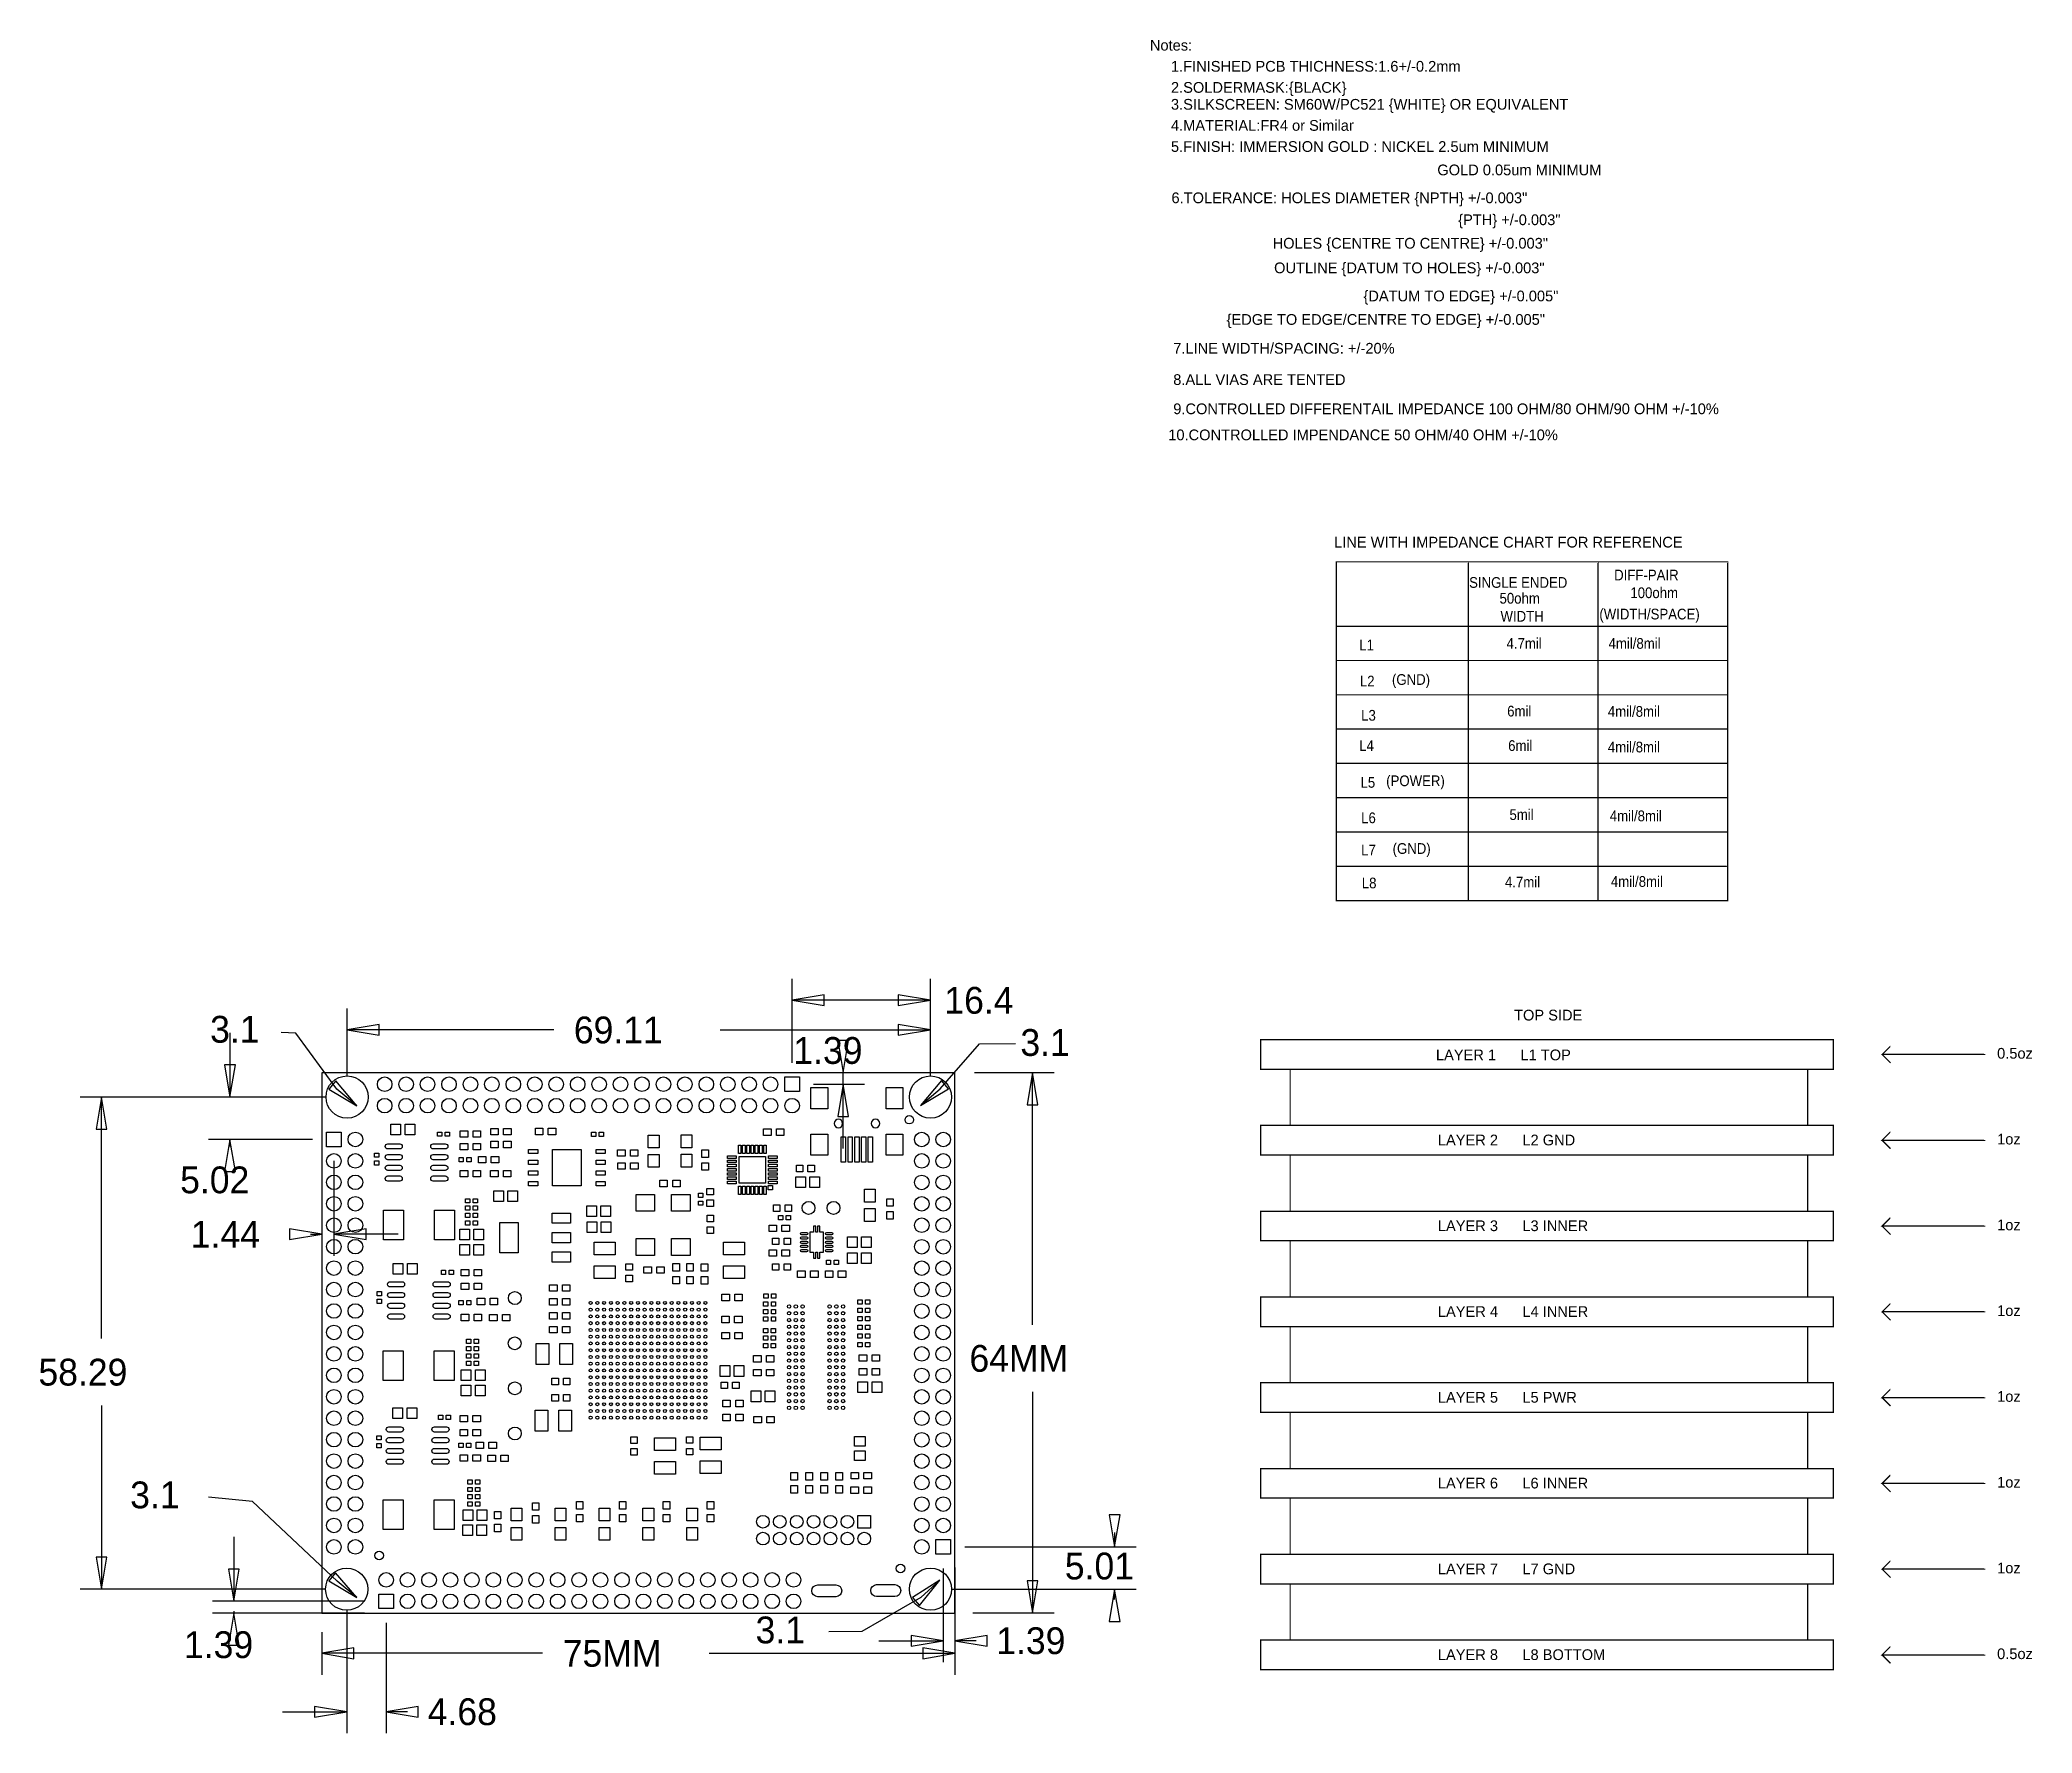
# Model space of a CAD drawing. Extents: x -192 to 44, y -199 to 2.
import ezdxf

# ---------------------------------------------------------------- set-up
doc = ezdxf.new("R2010")
doc.units = 0
doc.layers.add('1', color=6, linetype='CONTINUOUS')

msp = doc.modelspace()

# ---------------------------------------------------------------- texts
at = {"layer": '1'}
for s, height, width, p in [('Notes:', 1.27, 1.02, (-60.849002, 0.35433)), ('1.FINISHED PCB THICHNESS:1.6+/-0.2mm', 1.27, 1.02, (-58.34888, -2.145538)), ('2.SOLDERMASK:{BLACK}', 1.27, 1.02, (-58.34888, -4.64566)), ('3.SILKSCREEN: SM60W/PC521 {WHITE} OR EQUIVALENT', 1.27, 1.02, (-58.34888, -6.645656)), ('4.MATERIAL:FR4 or Similar', 1.27, 1.02, (-58.34888, -9.145524)), ('5.FINISH: IMMERSION GOLD : NICKEL 2.5um MINIMUM', 1.27, 1.02, (-58.34888, -11.645646)), ('GOLD 0.05um MINIMUM', 1.27, 1.02, (-26.794206, -14.416278)), ('6.TOLERANCE: HOLES DIAMETER {NPTH} +/-0.003"', 1.27, 1.02, (-58.288682, -17.722088)), ('{PTH} +/-0.003"', 1.27, 1.02, (-24.321516, -20.318984)), ('HOLES {CENTRE TO CENTRE} +/-0.003"', 1.27, 1.02, (-46.3042, -23.101554)), ('OUTLINE {DATUM TO HOLES} +/-0.003"', 1.27, 1.02, (-46.133512, -26.016966)), ('{DATUM TO EDGE} +/-0.005"', 1.27, 1.02, (-35.544252, -29.347922)), ('{EDGE TO EDGE/CENTRE TO EDGE} +/-0.005"', 1.27, 1.02, (-51.76139, -32.129476)), ('7.LINE WIDTH/SPACING: +/-20%', 1.27, 1.02, (-58.078116, -35.539934)), ('8.ALL VIAS ARE TENTED', 1.27, 1.02, (-58.077862, -39.249858)), ('9.CONTROLLED DIFFERENTAIL IMPEDANCE 100 OHM/80 OHM/90 OHM +/-10%', 1.27, 1.02, (-58.077862, -42.71264)), ('10.CONTROLLED IMPENDANCE 50 OHM/40 OHM +/-10%', 1.27, 1.02, (-58.670444, -45.799248)), ('LINE WITH IMPEDANCE CHART FOR REFERENCE', 1.27, 1.02, (-39.017956, -58.506106)), ('DIFF-PAIR', 1.27, 0.92, (-5.84327, -62.401958)), ('SINGLE ENDED', 1.27, 0.92, (-23.02637, -63.280544)), ('100ohm', 1.27, 0.92, (-3.922014, -64.49949)), ('50ohm', 1.27, 0.92, (-19.422618, -65.152016)), ('WIDTH', 1.27, 0.92, (-19.308064, -67.290696)), ('(WIDTH/SPACE)', 1.27, 0.92, (-7.59587, -67.023742)), ('L1', 1.27, 0.92, (-36.044886, -70.687184)), ('4.7mil', 1.27, 0.92, (-18.593562, -70.499478)), ('4mil/8mil', 1.27, 0.92, (-6.503924, -70.499224)), ('L2', 1.27, 0.92, (-35.968432, -74.965052)), ('(GND)', 1.27, 0.92, (-32.16656, -74.777346)), ('L3', 1.27, 0.92, (-35.815778, -79.013812)), ('6mil', 1.27, 0.92, (-18.517108, -78.52029)), ('4mil/8mil', 1.27, 0.92, (-6.58876, -78.55458)), ('L4', 1.27, 0.92, (-36.044886, -82.604102)), ('6mil', 1.27, 0.92, (-18.398236, -82.604102)), ('4mil/8mil', 1.27, 0.92, (-6.58876, -82.77098)), ('L5', 1.27, 0.92, (-35.891978, -86.958424)), ('(POWER)', 1.27, 0.92, (-32.850836, -86.770718)), ('5mil', 1.27, 0.92, (-18.245582, -90.777822)), ('4mil/8mil', 1.27, 0.92, (-6.36016, -90.92438)), ('L6', 1.27, 0.92, (-35.815778, -91.159838)), ('L7', 1.27, 0.92, (-35.815778, -94.97949)), ('(GND)', 1.27, 0.92, (-32.090106, -94.79153)), ('L8', 1.27, 0.92, (-35.739324, -98.875342)), ('4.7mil', 1.27, 0.92, (-18.78076, -98.764598)), ('4mil/8mil', 1.27, 0.92, (-6.23316, -98.69678)), ('16.4', 3.175, 0.992, (-85.19922, -113.72342)), ('TOP SIDE', 1.27, 1.02, (-17.701514, -114.526822)), ('3.1', 3.175, 0.992, (-172.18406, -117.15496)), ('69.11', 3.175, 0.992, (-129.0955, -117.23624)), ('3.1', 3.175, 0.992, (-76.18984, -118.72214)), ('1.39', 3.175, 0.992, (-103.08844, -119.66702)), ('LAYER 1      L1 TOP', 1.27, 1.02, (-26.956004, -119.239284)), ('0.5oz', 1.27, 1.02, (39.52748, -119.050816)), ('LAYER 2      L2 GND', 1.27, 1.02, (-26.727912, -129.316988)), ('1oz', 1.27, 1.02, (39.52748, -129.210816)), ('5.02', 3.175, 0.992, (-175.73752, -134.99338)), ('1.44', 3.175, 0.992, (-174.47514, -141.4399)), ('LAYER 3      L3 INNER', 1.27, 1.02, (-26.727912, -139.476988)), ('1oz', 1.27, 1.02, (39.52748, -139.370816)), ('LAYER 4      L4 INNER', 1.27, 1.02, (-26.727912, -149.636988)), ('1oz', 1.27, 1.02, (39.52748, -149.530816)), ('64MM', 3.175, 0.992, (-82.22742, -156.13634)), ('58.29', 3.175, 0.992, (-192.52692, -157.76702)), ('LAYER 5      L5 PWR', 1.27, 1.02, (-26.727912, -159.796988)), ('1oz', 1.27, 1.02, (39.52748, -159.690816)), ('3.1', 3.175, 0.992, (-181.65826, -172.30598)), ('LAYER 6      L6 INNER', 1.27, 1.02, (-26.727912, -169.956988)), ('1oz', 1.27, 1.02, (39.52748, -169.850816)), ('5.01', 3.175, 0.992, (-70.92696, -180.73116)), ('LAYER 7      L7 GND', 1.27, 1.02, (-26.727912, -180.116988)), ('1oz', 1.27, 1.02, (39.52748, -180.010816)), ('3.1', 3.175, 0.992, (-107.56138, -188.3029)), ('1.39', 3.175, 0.992, (-79.05242, -189.57798)), ('1.39', 3.175, 0.992, (-175.28286, -190.04788)), ('75MM', 3.175, 0.992, (-130.41122, -191.0715)), ('LAYER 8      L8 BOTTOM', 1.27, 1.02, (-26.727912, -190.276988)), ('0.5oz', 1.27, 1.02, (39.52748, -190.170816)), ('4.68', 3.175, 0.992, (-146.4056, -197.98538))]:
    msp.add_text(s, height=height, dxfattribs=dict(at, width=width)).set_placement(p)

# ---------------------------------------------------------------- linework, layer by layer
at = {"layer": '1', "const_width": 0.1524}
for points in [[(-22.020784, -60.19927), (-38.744906, -60.19927), (-38.744906, -100.337874), (7.602982, -100.337874), (7.602982, -100.326952), (7.613142, -100.326952), (7.613142, -60.246514), (7.605014, -60.246514)], [(-23.128986, -60.246514), (-23.120858, -60.246514), (-23.120858, -100.326952), (-23.095966, -100.326952)], [(-22.020784, -60.19927), (7.613142, -60.19927), (7.613142, -60.246514)], [(-7.761986, -60.246514), (-7.753858, -60.246514), (-7.753858, -100.317046), (-7.770368, -100.317046)], [(-38.744652, -67.990466), (-38.744652, -67.825874), (7.60984, -67.825874), (7.60984, -67.83578)], [(-38.744652, -72.054466), (-38.744652, -71.889874), (7.60984, -71.889874), (7.60984, -71.89978)], [(-38.744652, -76.118466), (-38.744652, -75.953874), (7.58444, -75.953874), (7.58444, -75.98918)], [(-38.744652, -80.182466), (-38.744652, -80.017874), (7.60984, -80.017874), (7.60984, -80.05318)], [(-38.744652, -84.246466), (-38.744652, -84.081874), (7.60984, -84.081874), (7.60984, -84.04098)], [(-38.744652, -88.310466), (-38.744652, -88.145874), (7.58444, -88.145874), (7.58444, -88.15578)], [(-38.744652, -92.374466), (-38.744652, -92.209874), (7.60984, -92.209874), (7.60984, -92.19438)], [(-38.744652, -96.438466), (-38.744652, -96.273874), (7.55904, -96.273874), (7.55904, -96.25838)], [(38.06317, -118.512336), (38.06317, -118.546118), (25.912826, -118.546118), (26.872184, -117.58676), (26.872438, -117.58676)], [(-44.431458, -120.296686), (-44.229528, -120.296686), (-44.229528, -126.960884)], [(16.95958, -120.296432), (17.0942, -120.296432), (17.0942, -126.96063)], [(25.912826, -118.546118), (25.912826, -118.562628), (26.905966, -119.555768)], [(38.06317, -128.672336), (38.06317, -128.706118), (25.912826, -128.706118), (26.872184, -127.74676), (26.872438, -127.74676)], [(25.912826, -128.706118), (25.912826, -128.722628), (26.905966, -129.715768)], [(-44.431458, -130.456686), (-44.229528, -130.456686), (-44.229528, -137.120884)], [(16.95958, -130.456432), (17.0942, -130.456432), (17.0942, -137.12063)], [(38.06317, -138.832336), (38.06317, -138.866118), (25.912826, -138.866118), (26.872184, -137.90676), (26.872438, -137.90676)], [(25.912826, -138.866118), (25.912826, -138.882628), (26.905966, -139.875768)], [(-44.431458, -140.616686), (-44.229528, -140.616686), (-44.229528, -147.280884)], [(16.95958, -140.616432), (17.0942, -140.616432), (17.0942, -147.28063)], [(38.06317, -148.992336), (38.06317, -149.026118), (25.912826, -149.026118), (26.872184, -148.06676), (26.872438, -148.06676)], [(-44.431458, -150.776686), (-44.229528, -150.776686), (-44.229528, -157.440884)], [(16.95958, -150.776432), (17.0942, -150.776432), (17.0942, -157.44063)], [(25.912826, -149.026118), (25.912826, -149.042628), (26.905966, -150.035768)], [(38.06317, -159.152336), (38.06317, -159.186118), (25.912826, -159.186118), (26.872184, -158.22676), (26.872438, -158.22676)], [(25.912826, -159.186118), (25.912826, -159.202628), (26.905966, -160.195768)], [(-44.431458, -160.936686), (-44.229528, -160.936686), (-44.229528, -167.600884)], [(16.95958, -160.936432), (17.0942, -160.936432), (17.0942, -167.60063)], [(38.06317, -169.312336), (38.06317, -169.346118), (25.912826, -169.346118), (26.872184, -168.38676), (26.872438, -168.38676)], [(25.912826, -169.346118), (25.912826, -169.362628), (26.905966, -170.355768)], [(-44.431458, -171.096686), (-44.229528, -171.096686), (-44.229528, -177.760884)], [(16.95958, -171.096432), (17.0942, -171.096432), (17.0942, -177.76063)], [(38.06317, -179.472336), (38.06317, -179.506118), (25.912826, -179.506118), (26.872184, -178.54676), (26.872438, -178.54676)], [(-44.431458, -181.256686), (-44.229528, -181.256686), (-44.229528, -187.920884)], [(16.95958, -181.256432), (17.0942, -181.256432), (17.0942, -187.92063)], [(25.912826, -179.506118), (25.912826, -179.522628), (26.905966, -180.515768)], [(38.06317, -189.632336), (38.06317, -189.666118), (25.912826, -189.666118), (26.872184, -188.70676), (26.872438, -188.70676)], [(25.912826, -189.666118), (25.912826, -189.682628), (26.905966, -190.675768)], [(-44.431458, -191.416686), (-44.229528, -191.416686)], [(16.95958, -191.416432), (17.0942, -191.416432)]]:
    msp.add_lwpolyline(points, dxfattribs=at)
at = {"layer": '1'}
for points in [[(-103.24084, -119.54002), (-103.24084, -109.59592)], [(-86.8426, -121.0564), (-86.8426, -109.59592)], [(-155.956, -121.0564), (-155.956, -113.10874)], [(-86.8426, -112.13592), (-103.24084, -112.13592)], [(-87.58047, -112.13592), (-86.8426, -112.13592)], [(-86.8426, -121.0564), (-86.8426, -113.10874)], [(-131.47675, -115.64874), (-155.956, -115.64874)], [(-111.75365, -115.64874), (-86.8426, -115.64874)], [(-169.83202, -115.9764), (-169.83202, -123.5964)], [(-154.796236, -124.624592), (-157.15742, -122.6439), (-162.01898, -116.02466), (-163.76142, -115.93068)], [(-88.033606, -124.58827), (-85.67928, -122.61342), (-81.02092, -117.27942), (-76.7842, -117.24894)], [(-100.76942, -120.70588), (-94.64294, -120.70588)], [(-100.70084, -122.08002), (-94.64294, -122.08002)], [(-97.18294, -122.04827), (-97.18294, -120.70588)], [(-97.18294, -129.70002), (-97.18294, -122.08002)], [(-81.64068, -120.70588), (-72.20712, -120.70588)], [(-74.74712, -150.58009), (-74.74712, -120.70588)], [(-158.496, -123.5964), (-187.58662, -123.5964)], [(-185.04662, -152.21077), (-185.04662, -123.5964)], [(-158.496, -123.5964), (-172.37202, -123.5964)], [(-160.05556, -128.61544), (-172.37202, -128.61544)], [(-169.83202, -129.43713), (-169.83202, -128.61544)], [(-158.9532, -131.19862), (-158.9532, -142.3924)], [(-157.51556, -131.15544), (-157.51556, -142.3924)], [(-160.28289, -139.8524), (-158.9532, -139.8524)], [(-149.89556, -139.8524), (-157.51556, -139.8524)], [(-185.04662, -160.14827), (-185.04662, -181.8894)], [(-74.74712, -158.51759), (-74.74712, -184.6961)], [(-154.806396, -182.86984), (-157.12694, -180.93182), (-167.16502, -171.4881), (-172.37202, -170.98772)], [(-169.37736, -175.70196), (-169.37736, -183.32196)], [(-82.78876, -176.88306), (-62.48146, -176.88306)], [(-65.02146, -175.17491), (-65.02146, -176.88306)], [(-83.93684, -179.2986), (-83.93684, -190.53048)], [(-85.71484, -180.826156), (-88.00084, -182.86222), (-94.98076, -186.8932), (-98.8695, -186.92368)], [(-85.32876, -179.42306), (-85.32876, -190.53048)], [(-158.5468, -181.8894), (-187.58662, -181.8894)], [(-153.86812, -183.32196), (-171.91736, -183.32196)], [(-84.3026, -181.8894), (-62.48146, -181.8894)], [(-65.02146, -183.11241), (-65.02146, -181.8894)], [(-153.89352, -184.71134), (-171.91736, -184.71134)], [(-169.37736, -184.49163), (-169.37736, -184.71134)], [(-156.0068, -184.4294), (-156.0068, -198.93788)], [(-151.32812, -185.86196), (-151.32812, -198.93788)], [(-81.83626, -184.6961), (-72.20712, -184.6961)], [(-158.9532, -186.97448), (-158.9532, -192.024)], [(-92.94876, -187.99048), (-85.32876, -187.99048)], [(-83.95208, -187.2361), (-83.95208, -192.024)], [(-81.43367, -187.99048), (-83.93684, -187.99048)], [(-132.79247, -189.484), (-158.9532, -189.484)], [(-113.06937, -189.484), (-83.95208, -189.484)], [(-163.6268, -196.39788), (-156.0068, -196.39788)], [(-148.78685, -196.39788), (-151.32812, -196.39788)]]:
    msp.add_lwpolyline(points, dxfattribs=at)
for points in [[(-99.43084, -111.50092), (-103.24084, -112.13592), (-99.43084, -112.77092)], [(-90.6526, -112.77092), (-86.8426, -112.13592), (-90.6526, -111.50092)], [(-152.146, -115.01374), (-155.956, -115.64874), (-152.146, -116.28374)], [(-90.6526, -116.28374), (-86.8426, -115.64874), (-90.6526, -115.01374)], [(-97.81794, -116.89588), (-97.18294, -120.70588), (-96.54794, -116.89588)], [(-170.46702, -119.7864), (-169.83202, -123.5964), (-169.19702, -119.7864)], [(-158.9532, -184.7088), (-83.953096, -184.7088), (-83.953096, -120.708674), (-158.9532, -120.708674)], [(-158.123382, -122.662442), (-154.796236, -124.624592), (-157.307026, -121.689368)], [(-102.37724, -121.21642), (-102.37724, -122.94362), (-104.10444, -122.94362), (-104.10444, -121.21642)], [(-101.004878, -122.473339), (-99.004882, -122.473339), (-99.004882, -124.973461), (-101.004878, -124.973461)], [(-96.54794, -125.89002), (-97.18294, -122.08002), (-97.81794, -125.89002)], [(-92.104718, -122.473339), (-90.104722, -122.473339), (-90.104722, -124.973461), (-92.104718, -124.973461)], [(-85.522562, -121.6533), (-88.033606, -124.58827), (-84.70646, -122.62612)], [(-74.11212, -124.51588), (-74.74712, -120.70588), (-75.38212, -124.51588)], [(-184.41162, -127.4064), (-185.04662, -123.5964), (-185.68162, -127.4064)], [(-149.6187, -126.7968), (-149.6187, -128.0668), (-150.7617, -128.0668), (-150.7617, -126.7968)], [(-147.9423, -126.7968), (-147.9423, -128.0668), (-149.0853, -128.0668), (-149.0853, -126.7968)], [(-138.04646, -127.323596), (-138.04646, -128.085596), (-138.93546, -128.085596), (-138.93546, -127.323596)], [(-136.52246, -127.323596), (-136.52246, -128.085596), (-137.41146, -128.085596), (-137.41146, -127.323596)], [(-133.64718, -128.060704), (-133.64718, -127.298704), (-132.75818, -127.298704), (-132.75818, -128.060704)], [(-132.12318, -128.060704), (-132.12318, -127.298704), (-131.23418, -127.298704), (-131.23418, -128.060704)], [(-106.6165, -128.139444), (-106.6165, -127.377444), (-105.7275, -127.377444), (-105.7275, -128.139444)], [(-105.0925, -128.139444), (-105.0925, -127.377444), (-104.2035, -127.377444), (-104.2035, -128.139444)], [(-169.19702, -132.42544), (-169.83202, -128.61544), (-170.46702, -132.42544)], [(-158.37916, -127.75184), (-156.65196, -127.75184), (-156.65196, -129.47904), (-158.37916, -129.47904)], [(-144.7292, -127.7366), (-144.7292, -128.2446), (-145.2372, -128.2446), (-145.2372, -127.7366)], [(-143.8148, -127.7366), (-143.8148, -128.2446), (-144.3228, -128.2446), (-144.3228, -127.7366)], [(-141.6685, -127.587756), (-141.6685, -128.349756), (-142.5575, -128.349756), (-142.5575, -127.587756)], [(-142.5575, -129.866644), (-142.5575, -129.104644), (-141.6685, -129.104644), (-141.6685, -129.866644)], [(-140.1445, -127.587756), (-140.1445, -128.349756), (-141.0335, -128.349756), (-141.0335, -127.587756)], [(-141.0335, -129.866644), (-141.0335, -129.104644), (-140.1445, -129.104644), (-140.1445, -129.866644)], [(-138.049, -128.837436), (-138.049, -129.599436), (-138.938, -129.599436), (-138.938, -128.837436)], [(-136.525, -128.837436), (-136.525, -129.599436), (-137.414, -129.599436), (-137.414, -128.837436)], [(-134.467219, -130.295396), (-134.467219, -129.795524), (-133.367145, -129.795524), (-133.367145, -130.295396)], [(-131.617212, -134.100443), (-131.617212, -129.800477), (-128.217168, -129.800477), (-128.217168, -134.100443)], [(-126.50724, -127.75692), (-126.50724, -128.26492), (-127.01524, -128.26492), (-127.01524, -127.75692)], [(-126.467235, -130.295396), (-126.467235, -129.795524), (-125.367161, -129.795524), (-125.367161, -130.295396)], [(-125.59284, -127.75692), (-125.59284, -128.26492), (-126.10084, -128.26492), (-126.10084, -127.75692)], [(-118.999, -129.6289), (-120.269, -129.6289), (-120.269, -128.1049), (-118.999, -128.1049)], [(-115.1128, -129.6035), (-116.3828, -129.6035), (-116.3828, -128.0795), (-115.1128, -128.0795)], [(-109.300137, -129.276983), (-109.300137, -130.276981), (-109.600111, -130.276981), (-109.600111, -129.276983)], [(-108.800011, -129.276983), (-108.800011, -130.276981), (-109.099985, -130.276981), (-109.099985, -129.276983)], [(-108.300139, -129.276983), (-108.300139, -130.276981), (-108.600113, -130.276981), (-108.600113, -129.276983)], [(-107.800013, -129.276983), (-107.800013, -130.276981), (-108.099987, -130.276981), (-108.099987, -129.276983)], [(-107.299887, -129.276983), (-107.299887, -130.276981), (-107.599861, -130.276981), (-107.599861, -129.276983)], [(-106.800015, -129.276983), (-106.800015, -130.276981), (-107.099989, -130.276981), (-107.099989, -129.276983)], [(-106.299889, -129.276983), (-106.299889, -130.276981), (-106.599863, -130.276981), (-106.599863, -129.276983)], [(-101.004878, -127.973455), (-99.004882, -127.973455), (-99.004882, -130.473577), (-101.004878, -130.473577)], [(-97.404809, -128.323467), (-96.904683, -128.323467), (-96.904683, -131.323461), (-97.404809, -131.323461)], [(-96.604963, -128.323467), (-96.104837, -128.323467), (-96.104837, -131.323461), (-96.604963, -131.323461)], [(-95.804863, -128.323467), (-95.304737, -128.323467), (-95.304737, -131.323461), (-95.804863, -131.323461)], [(-95.004763, -128.323467), (-94.504637, -128.323467), (-94.504637, -131.323461), (-95.004763, -131.323461)], [(-94.204917, -128.323467), (-93.704791, -128.323467), (-93.704791, -131.323461), (-94.204917, -131.323461)], [(-92.104718, -127.973455), (-90.104722, -127.973455), (-90.104722, -130.473577), (-92.104718, -130.473577)], [(-152.7048, -130.2258), (-152.1968, -130.2258), (-152.1968, -130.7338), (-152.7048, -130.7338)], [(-152.7048, -131.1402), (-152.1968, -131.1402), (-152.1968, -131.6482), (-152.7048, -131.6482)], [(-142.6972, -131.27736), (-142.6972, -130.76936), (-142.1892, -130.76936), (-142.1892, -131.27736)], [(-141.7828, -131.27736), (-141.7828, -130.76936), (-141.2748, -130.76936), (-141.2748, -131.27736)], [(-140.3985, -131.400804), (-140.3985, -130.638804), (-139.5095, -130.638804), (-139.5095, -131.400804)], [(-138.8745, -131.400804), (-138.8745, -130.638804), (-137.9855, -130.638804), (-137.9855, -131.400804)], [(-134.467219, -131.565396), (-134.467219, -131.065524), (-133.367145, -131.065524), (-133.367145, -131.565396)], [(-126.467235, -131.565396), (-126.467235, -131.065524), (-125.367161, -131.065524), (-125.367161, -131.565396)], [(-123.91136, -130.615944), (-123.91136, -129.853944), (-123.02236, -129.853944), (-123.02236, -130.615944)], [(-123.89866, -132.142484), (-123.89866, -131.380484), (-123.00966, -131.380484), (-123.00966, -132.142484)], [(-122.38736, -130.615944), (-122.38736, -129.853944), (-121.49836, -129.853944), (-121.49836, -130.615944)], [(-122.37466, -132.142484), (-122.37466, -131.380484), (-121.48566, -131.380484), (-121.48566, -132.142484)], [(-118.999, -131.9149), (-120.269, -131.9149), (-120.269, -130.3909), (-118.999, -130.3909)], [(-115.1128, -131.8895), (-116.3828, -131.8895), (-116.3828, -130.3655), (-115.1128, -130.3655)], [(-113.919, -129.8575), (-113.157, -129.8575), (-113.157, -130.7465), (-113.919, -130.7465)], [(-113.919, -131.3815), (-113.157, -131.3815), (-113.157, -132.2705), (-113.919, -132.2705)], [(-109.880019, -130.556889), (-109.880019, -130.856863), (-110.880017, -130.856863), (-110.880017, -130.556889)], [(-109.880019, -131.057015), (-109.880019, -131.356989), (-110.880017, -131.356989), (-110.880017, -131.057015)], [(-109.880019, -131.556887), (-109.880019, -131.856861), (-110.880017, -131.856861), (-110.880017, -131.556887)], [(-109.880019, -132.057013), (-109.880019, -132.356987), (-110.880017, -132.356987), (-110.880017, -132.057013)], [(-106.374946, -130.631946), (-106.374946, -133.782054), (-109.525054, -133.782054), (-109.525054, -130.631946)], [(-105.019983, -130.556889), (-105.019983, -130.856863), (-106.019981, -130.856863), (-106.019981, -130.556889)], [(-105.019983, -131.057015), (-105.019983, -131.356989), (-106.019981, -131.356989), (-106.019981, -131.057015)], [(-105.019983, -131.556887), (-105.019983, -131.856861), (-106.019981, -131.856861), (-106.019981, -131.556887)], [(-105.019983, -132.057013), (-105.019983, -132.356987), (-106.019981, -132.356987), (-106.019981, -132.057013)], [(-102.72522, -132.43814), (-102.72522, -131.67614), (-101.96322, -131.67614), (-101.96322, -132.43814)], [(-101.35362, -132.43814), (-101.35362, -131.67614), (-100.59162, -131.67614), (-100.59162, -132.43814)], [(-142.5575, -133.051804), (-142.5575, -132.289804), (-141.6685, -132.289804), (-141.6685, -133.051804)], [(-141.0335, -133.051804), (-141.0335, -132.289804), (-140.1445, -132.289804), (-140.1445, -133.051804)], [(-138.07694, -132.281676), (-138.07694, -133.043676), (-138.96594, -133.043676), (-138.96594, -132.281676)], [(-136.55294, -132.281676), (-136.55294, -133.043676), (-137.44194, -133.043676), (-137.44194, -132.281676)], [(-134.467219, -132.835396), (-134.467219, -132.335524), (-133.367145, -132.335524), (-133.367145, -132.835396)], [(-134.467219, -134.105396), (-134.467219, -133.605524), (-133.367145, -133.605524), (-133.367145, -134.105396)], [(-126.467235, -132.835396), (-126.467235, -132.335524), (-125.367161, -132.335524), (-125.367161, -132.835396)], [(-126.467235, -134.105396), (-126.467235, -133.605524), (-125.367161, -133.605524), (-125.367161, -134.105396)], [(-118.90756, -134.22122), (-118.90756, -133.45922), (-118.01856, -133.45922), (-118.01856, -134.22122)], [(-117.38356, -134.22122), (-117.38356, -133.45922), (-116.49456, -133.45922), (-116.49456, -134.22122)], [(-112.55756, -135.1788), (-113.31956, -135.1788), (-113.31956, -134.4168), (-112.55756, -134.4168)], [(-109.880019, -132.557139), (-109.880019, -132.857113), (-110.880017, -132.857113), (-110.880017, -132.557139)], [(-109.880019, -133.057011), (-109.880019, -133.356985), (-110.880017, -133.356985), (-110.880017, -133.057011)], [(-109.880019, -133.557137), (-109.880019, -133.857111), (-110.880017, -133.857111), (-110.880017, -133.557137)], [(-109.300137, -134.137019), (-109.300137, -135.137017), (-109.600111, -135.137017), (-109.600111, -134.137019)], [(-108.800011, -134.137019), (-108.800011, -135.137017), (-109.099985, -135.137017), (-109.099985, -134.137019)], [(-108.300139, -134.137019), (-108.300139, -135.137017), (-108.600113, -135.137017), (-108.600113, -134.137019)], [(-107.800013, -134.137019), (-107.800013, -135.137017), (-108.099987, -135.137017), (-108.099987, -134.137019)], [(-107.299887, -134.137019), (-107.299887, -135.137017), (-107.599861, -135.137017), (-107.599861, -134.137019)], [(-106.800015, -134.137019), (-106.800015, -135.137017), (-107.099989, -135.137017), (-107.099989, -134.137019)], [(-106.299889, -134.137019), (-106.299889, -135.137017), (-106.599863, -135.137017), (-106.599863, -134.137019)], [(-105.5624, -134.0866), (-105.5624, -134.5946), (-106.0704, -134.5946), (-106.0704, -134.0866)], [(-105.019983, -132.557139), (-105.019983, -132.857113), (-106.019981, -132.857113), (-106.019981, -132.557139)], [(-105.019983, -133.057011), (-105.019983, -133.356985), (-106.019981, -133.356985), (-106.019981, -133.057011)], [(-105.019983, -133.557137), (-105.019983, -133.857111), (-106.019981, -133.857111), (-106.019981, -133.557137)], [(-102.80142, -134.31774), (-102.80142, -133.04774), (-101.65842, -133.04774), (-101.65842, -134.31774)], [(-101.12502, -134.31774), (-101.12502, -133.04774), (-99.98202, -133.04774), (-99.98202, -134.31774)], [(-93.37802, -136.0424), (-94.64802, -136.0424), (-94.64802, -134.5184), (-93.37802, -134.5184)], [(-141.93774, -136.144), (-141.93774, -135.636), (-141.42974, -135.636), (-141.42974, -136.144)], [(-141.93774, -137.0076), (-141.93774, -136.4996), (-141.42974, -136.4996), (-141.42974, -137.0076)], [(-141.02334, -136.144), (-141.02334, -135.636), (-140.51534, -135.636), (-140.51534, -136.144)], [(-141.02334, -137.0076), (-141.02334, -136.4996), (-140.51534, -136.4996), (-140.51534, -137.0076)], [(-138.578336, -135.968994), (-138.578336, -134.698994), (-137.435336, -134.698994), (-137.435336, -135.968994)], [(-136.901936, -135.968994), (-136.901936, -134.698994), (-135.758936, -134.698994), (-135.758936, -135.968994)], [(-127.559816, -137.746994), (-127.559816, -136.476994), (-126.416816, -136.476994), (-126.416816, -137.746994)], [(-125.883416, -137.746994), (-125.883416, -136.476994), (-124.740416, -136.476994), (-124.740416, -137.746994)], [(-121.727087, -137.126218), (-121.727087, -135.126222), (-119.527193, -135.126222), (-119.527193, -137.126218)], [(-117.527197, -137.126218), (-117.527197, -135.126222), (-115.327303, -135.126222), (-115.327303, -137.126218)], [(-113.80724, -135.50646), (-114.31524, -135.50646), (-114.31524, -134.99846), (-113.80724, -134.99846)], [(-113.80724, -136.42086), (-114.31524, -136.42086), (-114.31524, -135.91286), (-113.80724, -135.91286)], [(-112.55756, -136.5504), (-113.31956, -136.5504), (-113.31956, -135.7884), (-112.55756, -135.7884)], [(-104.67594, -136.3726), (-104.67594, -137.1346), (-105.43794, -137.1346), (-105.43794, -136.3726)], [(-103.30434, -136.3726), (-103.30434, -137.1346), (-104.06634, -137.1346), (-104.06634, -136.3726)], [(-93.37802, -138.3284), (-94.64802, -138.3284), (-94.64802, -136.8044), (-93.37802, -136.8044)], [(-92.03182, -135.636), (-91.26982, -135.636), (-91.26982, -136.525), (-92.03182, -136.525)], [(-162.7632, -140.4874), (-158.9532, -139.8524), (-162.7632, -139.2174)], [(-153.70556, -139.2174), (-157.51556, -139.8524), (-153.70556, -140.4874)], [(-151.636476, -140.51026), (-151.636476, -137.01014), (-149.286976, -137.01014), (-149.286976, -140.51026)], [(-145.586704, -140.51026), (-145.586704, -137.01014), (-143.237204, -137.01014), (-143.237204, -140.51026)], [(-142.6083, -140.5128), (-142.6083, -139.2428), (-141.4653, -139.2428), (-141.4653, -140.5128)], [(-141.9352, -137.8712), (-141.9352, -137.3632), (-141.4272, -137.3632), (-141.4272, -137.8712)], [(-141.9352, -138.7602), (-141.9352, -138.2522), (-141.4272, -138.2522), (-141.4272, -138.7602)], [(-141.0208, -137.8712), (-141.0208, -137.3632), (-140.5128, -137.3632), (-140.5128, -137.8712)], [(-141.0208, -138.7602), (-141.0208, -138.2522), (-140.5128, -138.2522), (-140.5128, -138.7602)], [(-140.9319, -140.5128), (-140.9319, -139.2428), (-139.7889, -139.2428), (-139.7889, -140.5128)], [(-135.676005, -142.046071), (-137.875899, -142.046071), (-137.875899, -138.446129), (-135.676005, -138.446129)], [(-129.476119, -138.546078), (-131.676013, -138.546078), (-131.676013, -137.346182), (-129.476119, -137.346182)], [(-127.531876, -139.644374), (-127.531876, -138.374374), (-126.388876, -138.374374), (-126.388876, -139.644374)], [(-125.855476, -139.644374), (-125.855476, -138.374374), (-124.712476, -138.374374), (-124.712476, -139.644374)], [(-112.53216, -138.3665), (-113.29416, -138.3665), (-113.29416, -137.6045), (-112.53216, -137.6045)], [(-112.53216, -139.7381), (-113.29416, -139.7381), (-113.29416, -138.9761), (-112.53216, -138.9761)], [(-105.97134, -139.518644), (-105.97134, -138.756644), (-105.08234, -138.756644), (-105.08234, -139.518644)], [(-104.33304, -137.6172), (-104.33304, -138.1252), (-104.84104, -138.1252), (-104.84104, -137.6172)], [(-104.44734, -139.518644), (-104.44734, -138.756644), (-103.55834, -138.756644), (-103.55834, -139.518644)], [(-103.41864, -137.6172), (-103.41864, -138.1252), (-103.92664, -138.1252), (-103.92664, -137.6172)], [(-101.149404, -141.987778), (-100.714302, -141.987778), (-100.714302, -142.687802), (-100.434394, -142.687802), (-100.434394, -141.987778), (-100.21443, -141.987778), (-100.21443, -142.687802), (-99.934522, -142.687802), (-99.934522, -141.987778), (-99.49942, -141.987778), (-99.49942, -139.587986), (-99.934522, -139.587986), (-99.934522, -138.887962), (-100.21443, -138.887962), (-100.21443, -139.587986), (-100.434394, -139.587986), (-100.434394, -138.887962), (-100.714302, -138.887962), (-100.714302, -139.587986), (-101.149404, -139.587986)], [(-92.03182, -137.16), (-91.26982, -137.16), (-91.26982, -138.049), (-92.03182, -138.049)], [(-142.6083, -142.3416), (-142.6083, -141.0716), (-141.4653, -141.0716), (-141.4653, -142.3416)], [(-140.9319, -142.3416), (-140.9319, -141.0716), (-139.7889, -141.0716), (-139.7889, -142.3416)], [(-129.476119, -140.846048), (-131.676013, -140.846048), (-131.676013, -139.646152), (-129.476119, -139.646152)], [(-126.703201, -140.78585), (-124.203079, -140.78585), (-124.203079, -142.285974), (-126.703201, -142.285974)], [(-121.727087, -142.366238), (-121.727087, -140.366242), (-119.527193, -140.366242), (-119.527193, -142.366238)], [(-117.527197, -142.366238), (-117.527197, -140.366242), (-115.327303, -140.366242), (-115.327303, -142.366238)], [(-111.361601, -140.78585), (-108.861479, -140.78585), (-108.861479, -142.285974), (-111.361601, -142.285974)], [(-104.80294, -140.3096), (-104.80294, -141.0716), (-105.56494, -141.0716), (-105.56494, -140.3096)], [(-103.43134, -140.3096), (-103.43134, -141.0716), (-104.19334, -141.0716), (-104.19334, -140.3096)], [(-96.68002, -141.41958), (-96.68002, -140.14958), (-95.53702, -140.14958), (-95.53702, -141.41958)], [(-95.00362, -141.41958), (-95.00362, -140.14958), (-93.86062, -140.14958), (-93.86062, -141.41958)], [(-149.34692, -143.31442), (-149.34692, -144.58442), (-150.48992, -144.58442), (-150.48992, -143.31442)], [(-147.67052, -143.31442), (-147.67052, -144.58442), (-148.81352, -144.58442), (-148.81352, -143.31442)], [(-129.476119, -143.146018), (-131.676013, -143.146018), (-131.676013, -141.946122), (-129.476119, -141.946122)], [(-126.703201, -143.585946), (-124.203079, -143.585946), (-124.203079, -145.08607), (-126.703201, -145.08607)], [(-122.15876, -144.10182), (-122.92076, -144.10182), (-122.92076, -143.33982), (-122.15876, -143.33982)], [(-120.7897, -144.471644), (-120.7897, -143.709644), (-119.9007, -143.709644), (-119.9007, -144.471644)], [(-119.2657, -144.471644), (-119.2657, -143.709644), (-118.3767, -143.709644), (-118.3767, -144.471644)], [(-116.589556, -144.2085), (-117.351556, -144.2085), (-117.351556, -143.3195), (-116.589556, -143.3195)], [(-114.938556, -144.2085), (-115.700556, -144.2085), (-115.700556, -143.3195), (-114.938556, -143.3195)], [(-113.229136, -144.2339), (-113.991136, -144.2339), (-113.991136, -143.3449), (-113.229136, -143.3449)], [(-111.361601, -143.585946), (-108.861479, -143.585946), (-108.861479, -145.08607), (-111.361601, -145.08607)], [(-105.97134, -142.439644), (-105.97134, -141.677644), (-105.08234, -141.677644), (-105.08234, -142.439644)], [(-104.80294, -143.3576), (-104.80294, -144.1196), (-105.56494, -144.1196), (-105.56494, -143.3576)], [(-104.44734, -142.439644), (-104.44734, -141.677644), (-103.55834, -141.677644), (-103.55834, -142.439644)], [(-103.43134, -143.3576), (-103.43134, -144.1196), (-104.19334, -144.1196), (-104.19334, -143.3576)], [(-99.17938, -143.4338), (-99.17938, -142.9258), (-98.67138, -142.9258), (-98.67138, -143.4338)], [(-98.26498, -143.4338), (-98.26498, -142.9258), (-97.75698, -142.9258), (-97.75698, -143.4338)], [(-96.68002, -143.32458), (-96.68002, -142.05458), (-95.53702, -142.05458), (-95.53702, -143.32458)], [(-95.00362, -143.32458), (-95.00362, -142.05458), (-93.86062, -142.05458), (-93.86062, -143.32458)], [(-144.27962, -144.10182), (-144.27962, -144.60982), (-144.78762, -144.60982), (-144.78762, -144.10182)], [(-143.36522, -144.10182), (-143.36522, -144.60982), (-143.87322, -144.60982), (-143.87322, -144.10182)], [(-141.54912, -144.003776), (-141.54912, -144.765776), (-142.43812, -144.765776), (-142.43812, -144.003776)], [(-142.43812, -146.409664), (-142.43812, -145.647664), (-141.54912, -145.647664), (-141.54912, -146.409664)], [(-140.02512, -144.003776), (-140.02512, -144.765776), (-140.91412, -144.765776), (-140.91412, -144.003776)], [(-140.91412, -146.409664), (-140.91412, -145.647664), (-140.02512, -145.647664), (-140.02512, -146.409664)], [(-131.0767, -145.830036), (-131.0767, -146.592036), (-131.9657, -146.592036), (-131.9657, -145.830036)], [(-129.5527, -145.830036), (-129.5527, -146.592036), (-130.4417, -146.592036), (-130.4417, -145.830036)], [(-122.15876, -145.47342), (-122.92076, -145.47342), (-122.92076, -144.71142), (-122.15876, -144.71142)], [(-116.589556, -145.7325), (-117.351556, -145.7325), (-117.351556, -144.8435), (-116.589556, -144.8435)], [(-114.938556, -145.7325), (-115.700556, -145.7325), (-115.700556, -144.8435), (-114.938556, -144.8435)], [(-113.229136, -145.7579), (-113.991136, -145.7579), (-113.991136, -144.8689), (-113.229136, -144.8689)], [(-101.6889, -144.194276), (-101.6889, -144.956276), (-102.5779, -144.956276), (-102.5779, -144.194276)], [(-100.1649, -144.194276), (-100.1649, -144.956276), (-101.0539, -144.956276), (-101.0539, -144.194276)], [(-99.29368, -144.954244), (-99.29368, -144.192244), (-98.40468, -144.192244), (-98.40468, -144.954244)], [(-97.76968, -144.954244), (-97.76968, -144.192244), (-96.88068, -144.192244), (-96.88068, -144.954244)], [(-152.38222, -146.61642), (-151.87422, -146.61642), (-151.87422, -147.12442), (-152.38222, -147.12442)], [(-152.38222, -147.53082), (-151.87422, -147.53082), (-151.87422, -148.03882), (-152.38222, -148.03882)], [(-142.70482, -148.19122), (-142.70482, -147.68322), (-142.19682, -147.68322), (-142.19682, -148.19122)], [(-141.79042, -148.19122), (-141.79042, -147.68322), (-141.28242, -147.68322), (-141.28242, -148.19122)], [(-140.53312, -148.187664), (-140.53312, -147.425664), (-139.64412, -147.425664), (-139.64412, -148.187664)], [(-139.00912, -148.187664), (-139.00912, -147.425664), (-138.12012, -147.425664), (-138.12012, -148.187664)], [(-131.9657, -148.235924), (-131.9657, -147.473924), (-131.0767, -147.473924), (-131.0767, -148.235924)], [(-130.4417, -148.235924), (-130.4417, -147.473924), (-129.5527, -147.473924), (-129.5527, -148.235924)], [(-110.67034, -146.955256), (-110.67034, -147.717256), (-111.55934, -147.717256), (-111.55934, -146.955256)], [(-109.14634, -146.955256), (-109.14634, -147.717256), (-110.03534, -147.717256), (-110.03534, -146.955256)], [(-106.10088, -147.86102), (-106.10088, -148.36902), (-106.60888, -148.36902), (-106.60888, -147.86102)], [(-106.08564, -146.90344), (-106.08564, -147.41144), (-106.59364, -147.41144), (-106.59364, -146.90344)], [(-105.18648, -147.86102), (-105.18648, -148.36902), (-105.69448, -148.36902), (-105.69448, -147.86102)], [(-105.17124, -146.90344), (-105.17124, -147.41144), (-105.67924, -147.41144), (-105.67924, -146.90344)], [(-95.4532, -149.098), (-95.4532, -148.59), (-94.9452, -148.59), (-94.9452, -149.098)], [(-95.44304, -148.11248), (-95.44304, -147.60448), (-94.93504, -147.60448), (-94.93504, -148.11248)], [(-94.5388, -149.098), (-94.5388, -148.59), (-94.0308, -148.59), (-94.0308, -149.098)], [(-94.52864, -148.11248), (-94.52864, -147.60448), (-94.02064, -147.60448), (-94.02064, -148.11248)], [(-142.43812, -150.092664), (-142.43812, -149.330664), (-141.54912, -149.330664), (-141.54912, -150.092664)], [(-140.91412, -150.092664), (-140.91412, -149.330664), (-140.02512, -149.330664), (-140.02512, -150.092664)], [(-138.18362, -149.340316), (-138.18362, -150.102316), (-139.07262, -150.102316), (-139.07262, -149.340316)], [(-136.65962, -149.340316), (-136.65962, -150.102316), (-137.54862, -150.102316), (-137.54862, -149.340316)], [(-131.0767, -149.132036), (-131.0767, -149.894036), (-131.9657, -149.894036), (-131.9657, -149.132036)], [(-131.9657, -151.537924), (-131.9657, -150.775924), (-131.0767, -150.775924), (-131.0767, -151.537924)], [(-129.5527, -149.132036), (-129.5527, -149.894036), (-130.4417, -149.894036), (-130.4417, -149.132036)], [(-130.4417, -151.537924), (-130.4417, -150.775924), (-129.5527, -150.775924), (-129.5527, -151.537924)], [(-111.57458, -150.328884), (-111.57458, -149.566884), (-110.68558, -149.566884), (-110.68558, -150.328884)], [(-110.05058, -150.328884), (-110.05058, -149.566884), (-109.16158, -149.566884), (-109.16158, -150.328884)], [(-106.1212, -151.003), (-106.1212, -151.511), (-106.6292, -151.511), (-106.6292, -151.003)], [(-106.10088, -148.75002), (-106.10088, -149.25802), (-106.60888, -149.25802), (-106.60888, -148.75002)], [(-106.10088, -149.63902), (-106.10088, -150.14702), (-106.60888, -150.14702), (-106.60888, -149.63902)], [(-105.2068, -151.003), (-105.2068, -151.511), (-105.7148, -151.511), (-105.7148, -151.003)], [(-105.18648, -148.75002), (-105.18648, -149.25802), (-105.69448, -149.25802), (-105.69448, -148.75002)], [(-105.18648, -149.63902), (-105.18648, -150.14702), (-105.69448, -150.14702), (-105.69448, -149.63902)], [(-95.4532, -150.114), (-95.4532, -149.606), (-94.9452, -149.606), (-94.9452, -150.114)], [(-95.4532, -151.13), (-95.4532, -150.622), (-94.9452, -150.622), (-94.9452, -151.13)], [(-94.5388, -150.114), (-94.5388, -149.606), (-94.0308, -149.606), (-94.0308, -150.114)], [(-94.5388, -151.13), (-94.5388, -150.622), (-94.0308, -150.622), (-94.0308, -151.13)], [(-141.81582, -152.78862), (-141.81582, -152.28062), (-141.30782, -152.28062), (-141.30782, -152.78862)], [(-141.81582, -153.65222), (-141.81582, -153.14422), (-141.30782, -153.14422), (-141.30782, -153.65222)], [(-140.90142, -152.78862), (-140.90142, -152.28062), (-140.39342, -152.28062), (-140.39342, -152.78862)], [(-140.90142, -153.65222), (-140.90142, -153.14422), (-140.39342, -153.14422), (-140.39342, -153.65222)], [(-133.54431, -155.280741), (-133.54431, -152.780619), (-132.044186, -152.780619), (-132.044186, -155.280741)], [(-130.744214, -155.280741), (-130.744214, -152.780619), (-129.24409, -152.780619), (-129.24409, -155.280741)], [(-111.55426, -152.226264), (-111.55426, -151.464264), (-110.66526, -151.464264), (-110.66526, -152.226264)], [(-110.03026, -152.226264), (-110.03026, -151.464264), (-109.14126, -151.464264), (-109.14126, -152.226264)], [(-106.1212, -151.892), (-106.1212, -152.4), (-106.6292, -152.4), (-106.6292, -151.892)], [(-106.1212, -152.781), (-106.1212, -153.289), (-106.6292, -153.289), (-106.6292, -152.781)], [(-105.2068, -151.892), (-105.2068, -152.4), (-105.7148, -152.4), (-105.7148, -151.892)], [(-105.2068, -152.781), (-105.2068, -153.289), (-105.7148, -153.289), (-105.7148, -152.781)], [(-95.4532, -152.146), (-95.4532, -151.638), (-94.9452, -151.638), (-94.9452, -152.146)], [(-95.4532, -153.162), (-95.4532, -152.654), (-94.9452, -152.654), (-94.9452, -153.162)], [(-94.5388, -152.146), (-94.5388, -151.638), (-94.0308, -151.638), (-94.0308, -152.146)], [(-94.5388, -153.162), (-94.5388, -152.654), (-94.0308, -152.654), (-94.0308, -153.162)], [(-151.682196, -157.15742), (-151.682196, -153.6573), (-149.332696, -153.6573), (-149.332696, -157.15742)], [(-145.632424, -157.15742), (-145.632424, -153.6573), (-143.282924, -153.6573), (-143.282924, -157.15742)], [(-141.81582, -154.51582), (-141.81582, -154.00782), (-141.30782, -154.00782), (-141.30782, -154.51582)], [(-141.81582, -155.37942), (-141.81582, -154.87142), (-141.30782, -154.87142), (-141.30782, -155.37942)], [(-140.90142, -154.51582), (-140.90142, -154.00782), (-140.39342, -154.00782), (-140.39342, -154.51582)], [(-140.90142, -155.37942), (-140.90142, -154.87142), (-140.39342, -154.87142), (-140.39342, -155.37942)], [(-111.76762, -156.6799), (-111.76762, -155.4099), (-110.62462, -155.4099), (-110.62462, -156.6799)], [(-110.09122, -156.6799), (-110.09122, -155.4099), (-108.94822, -155.4099), (-108.94822, -156.6799)], [(-107.80268, -154.982164), (-107.80268, -154.220164), (-106.91368, -154.220164), (-106.91368, -154.982164)], [(-106.27868, -154.982164), (-106.27868, -154.220164), (-105.38968, -154.220164), (-105.38968, -154.982164)], [(-94.39656, -154.115516), (-94.39656, -154.877516), (-95.28556, -154.877516), (-95.28556, -154.115516)], [(-94.39656, -155.766516), (-94.39656, -156.528516), (-95.28556, -156.528516), (-95.28556, -155.766516)], [(-92.87256, -154.115516), (-92.87256, -154.877516), (-93.76156, -154.877516), (-93.76156, -154.115516)], [(-92.87256, -155.766516), (-92.87256, -156.528516), (-93.76156, -156.528516), (-93.76156, -155.766516)], [(-142.43812, -157.18282), (-142.43812, -155.91282), (-141.29512, -155.91282), (-141.29512, -157.18282)], [(-142.43812, -158.98622), (-142.43812, -157.71622), (-141.29512, -157.71622), (-141.29512, -158.98622)], [(-140.76172, -157.18282), (-140.76172, -155.91282), (-139.61872, -155.91282), (-139.61872, -157.18282)], [(-140.76172, -158.98622), (-140.76172, -157.71622), (-139.61872, -157.71622), (-139.61872, -158.98622)], [(-130.9243, -156.90088), (-130.9243, -157.66288), (-131.6863, -157.66288), (-131.6863, -156.90088)], [(-129.5527, -156.90088), (-129.5527, -157.66288), (-130.3147, -157.66288), (-130.3147, -156.90088)], [(-111.65332, -158.12008), (-111.65332, -157.35808), (-110.89132, -157.35808), (-110.89132, -158.12008)], [(-110.28172, -158.12008), (-110.28172, -157.35808), (-109.51972, -157.35808), (-109.51972, -158.12008)], [(-107.80268, -156.633164), (-107.80268, -155.871164), (-106.91368, -155.871164), (-106.91368, -156.633164)], [(-106.27868, -156.633164), (-106.27868, -155.871164), (-105.38968, -155.871164), (-105.38968, -156.633164)], [(-95.4405, -158.60776), (-95.4405, -157.33776), (-94.2975, -157.33776), (-94.2975, -158.60776)], [(-93.7641, -158.60776), (-93.7641, -157.33776), (-92.6211, -157.33776), (-92.6211, -158.60776)], [(-149.38502, -160.40354), (-149.38502, -161.67354), (-150.52802, -161.67354), (-150.52802, -160.40354)], [(-147.70862, -160.40354), (-147.70862, -161.67354), (-148.85162, -161.67354), (-148.85162, -160.40354)], [(-130.9243, -158.8389), (-130.9243, -159.6009), (-131.6863, -159.6009), (-131.6863, -158.8389)], [(-129.5527, -158.8389), (-129.5527, -159.6009), (-130.3147, -159.6009), (-130.3147, -158.8389)], [(-110.5535, -159.515556), (-110.5535, -160.277556), (-111.4425, -160.277556), (-111.4425, -159.515556)], [(-109.0295, -159.515556), (-109.0295, -160.277556), (-109.9185, -160.277556), (-109.9185, -159.515556)], [(-106.95178, -158.40964), (-106.95178, -159.67964), (-108.09478, -159.67964), (-108.09478, -158.40964)], [(-105.27538, -158.40964), (-105.27538, -159.67964), (-106.41838, -159.67964), (-106.41838, -158.40964)], [(-144.62252, -161.26714), (-144.62252, -161.77514), (-145.13052, -161.77514), (-145.13052, -161.26714)], [(-143.70812, -161.26714), (-143.70812, -161.77514), (-144.21612, -161.77514), (-144.21612, -161.26714)], [(-141.68882, -161.321496), (-141.68882, -162.083496), (-142.57782, -162.083496), (-142.57782, -161.321496)], [(-140.16482, -161.321496), (-140.16482, -162.083496), (-141.05382, -162.083496), (-141.05382, -161.321496)], [(-133.67131, -163.187761), (-133.67131, -160.687639), (-132.171186, -160.687639), (-132.171186, -163.187761)], [(-130.871214, -163.187761), (-130.871214, -160.687639), (-129.37109, -160.687639), (-129.37109, -163.187761)], [(-110.5535, -161.166556), (-110.5535, -161.928556), (-111.4425, -161.928556), (-111.4425, -161.166556)], [(-109.0295, -161.166556), (-109.0295, -161.928556), (-109.9185, -161.928556), (-109.9185, -161.166556)], [(-107.7595, -162.175444), (-107.7595, -161.413444), (-106.8705, -161.413444), (-106.8705, -162.175444)], [(-106.2355, -162.175444), (-106.2355, -161.413444), (-105.3465, -161.413444), (-105.3465, -162.175444)], [(-152.42032, -163.70554), (-151.91232, -163.70554), (-151.91232, -164.21354), (-152.42032, -164.21354)], [(-152.42032, -164.61994), (-151.91232, -164.61994), (-151.91232, -165.12794), (-152.42032, -165.12794)], [(-142.71752, -165.10254), (-142.71752, -164.59454), (-142.20952, -164.59454), (-142.20952, -165.10254)], [(-142.57782, -163.727384), (-142.57782, -162.965384), (-141.68882, -162.965384), (-141.68882, -163.727384)], [(-141.80312, -165.10254), (-141.80312, -164.59454), (-141.29512, -164.59454), (-141.29512, -165.10254)], [(-141.05382, -163.727384), (-141.05382, -162.965384), (-140.16482, -162.965384), (-140.16482, -163.727384)], [(-140.67282, -165.225984), (-140.67282, -164.463984), (-139.78382, -164.463984), (-139.78382, -165.225984)], [(-139.14882, -165.225984), (-139.14882, -164.463984), (-138.25982, -164.463984), (-138.25982, -165.225984)], [(-122.35688, -163.86048), (-121.59488, -163.86048), (-121.59488, -164.62248), (-122.35688, -164.62248)], [(-117.040279, -165.448234), (-119.540401, -165.448234), (-119.540401, -163.94811), (-117.040279, -163.94811)], [(-115.75288, -163.84524), (-114.99088, -163.84524), (-114.99088, -164.60724), (-115.75288, -164.60724)], [(-115.75288, -165.21684), (-114.99088, -165.21684), (-114.99088, -165.97884), (-115.75288, -165.97884)], [(-111.627539, -165.379654), (-114.127661, -165.379654), (-114.127661, -163.87953), (-111.627539, -163.87953)], [(-95.8342, -163.81984), (-94.5642, -163.81984), (-94.5642, -164.96284), (-95.8342, -164.96284)], [(-142.57782, -166.724584), (-142.57782, -165.962584), (-141.68882, -165.962584), (-141.68882, -166.724584)], [(-141.05382, -166.724584), (-141.05382, -165.962584), (-140.16482, -165.962584), (-140.16482, -166.724584)], [(-138.3792, -165.997636), (-138.3792, -166.759636), (-139.2682, -166.759636), (-139.2682, -165.997636)], [(-136.8552, -165.997636), (-136.8552, -166.759636), (-137.7442, -166.759636), (-137.7442, -165.997636)], [(-122.35688, -165.23208), (-121.59488, -165.23208), (-121.59488, -165.99408), (-122.35688, -165.99408)], [(-117.040279, -168.24833), (-119.540401, -168.24833), (-119.540401, -166.748206), (-117.040279, -166.748206)], [(-111.627539, -168.17975), (-114.127661, -168.17975), (-114.127661, -166.679626), (-111.627539, -166.679626)], [(-95.8342, -165.49624), (-94.5642, -165.49624), (-94.5642, -166.63924), (-95.8342, -166.63924)], [(-141.65072, -169.44594), (-141.65072, -168.93794), (-141.14272, -168.93794), (-141.14272, -169.44594)], [(-141.65072, -170.33494), (-141.65072, -169.82694), (-141.14272, -169.82694), (-141.14272, -170.33494)], [(-140.73632, -169.44594), (-140.73632, -168.93794), (-140.22832, -168.93794), (-140.22832, -169.44594)], [(-140.73632, -170.33494), (-140.73632, -169.82694), (-140.22832, -169.82694), (-140.22832, -170.33494)], [(-103.374444, -168.0845), (-102.612444, -168.0845), (-102.612444, -168.9735), (-103.374444, -168.9735)], [(-103.374444, -169.6085), (-102.612444, -169.6085), (-102.612444, -170.4975), (-103.374444, -170.4975)], [(-101.596444, -168.0845), (-100.834444, -168.0845), (-100.834444, -168.9735), (-101.596444, -168.9735)], [(-101.596444, -169.6085), (-100.834444, -169.6085), (-100.834444, -170.4975), (-101.596444, -170.4975)], [(-99.818444, -168.0845), (-99.056444, -168.0845), (-99.056444, -168.9735), (-99.818444, -168.9735)], [(-99.818444, -169.6085), (-99.056444, -169.6085), (-99.056444, -170.4975), (-99.818444, -170.4975)], [(-98.040444, -168.0845), (-97.278444, -168.0845), (-97.278444, -168.9735), (-98.040444, -168.9735)], [(-98.040444, -169.6085), (-97.278444, -169.6085), (-97.278444, -170.4975), (-98.040444, -170.4975)], [(-95.369126, -169.782236), (-95.369126, -170.544236), (-96.258126, -170.544236), (-96.258126, -169.782236)], [(-95.35922, -168.067736), (-95.35922, -168.829736), (-96.24822, -168.829736), (-96.24822, -168.067736)], [(-93.845126, -169.782236), (-93.845126, -170.544236), (-94.734126, -170.544236), (-94.734126, -169.782236)], [(-93.83522, -168.067736), (-93.83522, -168.829736), (-94.72422, -168.829736), (-94.72422, -168.067736)], [(-151.672036, -174.82058), (-151.672036, -171.32046), (-149.322536, -171.32046), (-149.322536, -174.82058)], [(-145.622264, -174.82058), (-145.622264, -171.32046), (-143.272764, -171.32046), (-143.272764, -174.82058)], [(-141.65072, -171.19854), (-141.65072, -170.69054), (-141.14272, -170.69054), (-141.14272, -171.19854)], [(-141.65072, -172.03674), (-141.65072, -171.52874), (-141.14272, -171.52874), (-141.14272, -172.03674)], [(-140.73632, -171.19854), (-140.73632, -170.69054), (-140.22832, -170.69054), (-140.22832, -171.19854)], [(-140.73632, -172.03674), (-140.73632, -171.52874), (-140.22832, -171.52874), (-140.22832, -172.03674)], [(-136.525, -172.2755), (-135.255, -172.2755), (-135.255, -173.7995), (-136.525, -173.7995)], [(-133.226556, -172.5295), (-133.988556, -172.5295), (-133.988556, -171.6405), (-133.226556, -171.6405)], [(-131.318, -172.2755), (-130.048, -172.2755), (-130.048, -173.7995), (-131.318, -173.7995)], [(-128.019556, -172.4025), (-128.781556, -172.4025), (-128.781556, -171.5135), (-128.019556, -171.5135)], [(-126.111, -172.2755), (-124.841, -172.2755), (-124.841, -173.7995), (-126.111, -173.7995)], [(-122.939556, -172.4025), (-123.701556, -172.4025), (-123.701556, -171.5135), (-122.939556, -171.5135)], [(-120.904, -172.2755), (-119.634, -172.2755), (-119.634, -173.7995), (-120.904, -173.7995)], [(-117.732556, -172.4025), (-118.494556, -172.4025), (-118.494556, -171.5135), (-117.732556, -171.5135)], [(-115.697, -172.2755), (-114.427, -172.2755), (-114.427, -173.7995), (-115.697, -173.7995)], [(-112.525556, -172.4025), (-113.287556, -172.4025), (-113.287556, -171.5135), (-112.525556, -171.5135)], [(-142.24762, -175.54194), (-142.24762, -174.27194), (-141.10462, -174.27194), (-141.10462, -175.54194)], [(-142.22222, -173.76394), (-142.22222, -172.49394), (-141.07922, -172.49394), (-141.07922, -173.76394)], [(-140.57122, -175.54194), (-140.57122, -174.27194), (-139.42822, -174.27194), (-139.42822, -175.54194)], [(-140.54582, -173.76394), (-140.54582, -172.49394), (-139.40282, -172.49394), (-139.40282, -173.76394)], [(-137.727436, -173.56836), (-138.489436, -173.56836), (-138.489436, -172.67936), (-137.727436, -172.67936)], [(-137.727436, -175.09236), (-138.489436, -175.09236), (-138.489436, -174.20336), (-137.727436, -174.20336)], [(-136.525, -174.5615), (-135.255, -174.5615), (-135.255, -176.0855), (-136.525, -176.0855)], [(-133.226556, -174.0535), (-133.988556, -174.0535), (-133.988556, -173.1645), (-133.226556, -173.1645)], [(-131.318, -174.5615), (-130.048, -174.5615), (-130.048, -176.0855), (-131.318, -176.0855)], [(-128.019556, -173.9265), (-128.781556, -173.9265), (-128.781556, -173.0375), (-128.019556, -173.0375)], [(-126.111, -174.5615), (-124.841, -174.5615), (-124.841, -176.0855), (-126.111, -176.0855)], [(-122.939556, -173.9265), (-123.701556, -173.9265), (-123.701556, -173.0375), (-122.939556, -173.0375)], [(-120.904, -174.5615), (-119.634, -174.5615), (-119.634, -176.0855), (-120.904, -176.0855)], [(-117.732556, -173.9265), (-118.494556, -173.9265), (-118.494556, -173.0375), (-117.732556, -173.0375)], [(-115.697, -174.5615), (-114.427, -174.5615), (-114.427, -176.0855), (-115.697, -176.0855)], [(-112.525556, -173.9265), (-113.287556, -173.9265), (-113.287556, -173.0375), (-112.525556, -173.0375)], [(-95.441262, -173.151038), (-93.941138, -173.151038), (-93.941138, -174.651162), (-95.441262, -174.651162)], [(-65.65646, -173.07306), (-65.02146, -176.88306), (-64.38646, -173.07306)], [(-84.46516, -177.74666), (-86.19236, -177.74666), (-86.19236, -176.01946), (-84.46516, -176.01946)], [(-185.68162, -178.0794), (-185.04662, -181.8894), (-184.41162, -178.0794)], [(-170.01236, -179.51196), (-169.37736, -183.32196), (-168.74236, -179.51196)], [(-158.13786, -180.915056), (-154.806396, -182.86984), (-157.323536, -179.940204)], [(-88.137746, -183.834278), (-85.71484, -180.826156), (-88.982296, -182.886096)], [(-75.38212, -180.8861), (-74.74712, -184.6961), (-74.11212, -180.8861)], [(-152.19172, -184.18556), (-152.19172, -182.45836), (-150.46452, -182.45836), (-150.46452, -184.18556)], [(-64.38646, -185.6994), (-65.02146, -181.8894), (-65.65646, -185.6994)], [(-168.74236, -188.52134), (-169.37736, -184.71134), (-170.01236, -188.52134)], [(-89.13876, -188.62548), (-85.32876, -187.99048), (-89.13876, -187.35548)], [(-80.12684, -187.35548), (-83.93684, -187.99048), (-80.12684, -188.62548)], [(-155.1432, -188.849), (-158.9532, -189.484), (-155.1432, -190.119)], [(-87.76208, -190.119), (-83.95208, -189.484), (-87.76208, -188.849)], [(-159.8168, -197.03288), (-156.0068, -196.39788), (-159.8168, -195.76288)], [(-147.51812, -195.76288), (-151.32812, -196.39788), (-147.51812, -197.03288)]]:
    msp.add_lwpolyline(points, close=True, dxfattribs=at)
at = {"layer": '1', "const_width": 0.1524}
for points in [[(-47.729902, -116.796312), (20.123658, -116.796312), (20.123658, -120.296686), (-47.729902, -120.296686)], [(-47.729902, -126.956312), (20.123658, -126.956312), (20.123658, -130.456686), (-47.729902, -130.456686)], [(-47.729902, -137.116312), (20.123658, -137.116312), (20.123658, -140.616686), (-47.729902, -140.616686)], [(-47.729902, -147.276312), (20.123658, -147.276312), (20.123658, -150.776686), (-47.729902, -150.776686)], [(-47.729902, -157.436312), (20.123658, -157.436312), (20.123658, -160.936686), (-47.729902, -160.936686)], [(-47.729902, -167.596312), (20.123658, -167.596312), (20.123658, -171.096686), (-47.729902, -171.096686)], [(-47.729902, -177.756312), (20.123658, -177.756312), (20.123658, -181.256686), (-47.729902, -181.256686)], [(-47.729902, -187.916312), (20.123658, -187.916312), (20.123658, -191.416686), (-47.729902, -191.416686)]]:
    msp.add_lwpolyline(points, close=True, dxfattribs=at)
at = {"layer": '1'}
for points in [[(-97.255838, -126.723394, 1), (-98.25355, -126.723394, 1)], [(-92.85605, -126.723394, 1), (-93.853762, -126.723394, 1)], [(-149.721316, -129.7432), (-151.143716, -129.7432, -1), (-151.143716, -129.1336), (-149.721316, -129.1336, -1)], [(-144.321276, -129.7432), (-145.743676, -129.7432, -1), (-145.743676, -129.1336), (-144.321276, -129.1336, -1)], [(-149.721316, -131.0132), (-151.143716, -131.0132, -1), (-151.143716, -130.4036), (-149.721316, -130.4036, -1)], [(-149.721316, -132.2832), (-151.143716, -132.2832, -1), (-151.143716, -131.6736), (-149.721316, -131.6736, -1)], [(-144.321276, -131.0132), (-145.743676, -131.0132, -1), (-145.743676, -130.4036), (-144.321276, -130.4036, -1)], [(-144.321276, -132.2832), (-145.743676, -132.2832, -1), (-145.743676, -131.6736), (-144.321276, -131.6736, -1)], [(-149.721316, -133.5532), (-151.143716, -133.5532, -1), (-151.143716, -132.9436), (-149.721316, -132.9436, -1)], [(-144.321276, -133.5532), (-145.743676, -133.5532, -1), (-145.743676, -132.9436), (-144.321276, -132.9436, -1)], [(-102.084378, -139.647803), (-101.514402, -139.647803, -1), (-101.514402, -139.927965), (-102.084378, -139.927965, -1)], [(-102.084378, -140.147675), (-101.514402, -140.147675, -1), (-101.514402, -140.427837), (-102.084378, -140.427837, -1)], [(-102.084378, -140.647801), (-101.514402, -140.647801, -1), (-101.514402, -140.927963), (-102.084378, -140.927963, -1)], [(-102.084378, -141.147927), (-101.514402, -141.147927, -1), (-101.514402, -141.428089), (-102.084378, -141.428089, -1)], [(-99.134422, -139.647803), (-98.564446, -139.647803, -1), (-98.564446, -139.927965), (-99.134422, -139.927965, -1)], [(-99.134422, -140.147675), (-98.564446, -140.147675, -1), (-98.564446, -140.427837), (-99.134422, -140.427837, -1)], [(-99.134422, -140.647801), (-98.564446, -140.647801, -1), (-98.564446, -140.927963), (-99.134422, -140.927963, -1)], [(-99.134422, -141.147927), (-98.564446, -141.147927, -1), (-98.564446, -141.428089), (-99.134422, -141.428089, -1)], [(-102.084378, -141.647799), (-101.514402, -141.647799, -1), (-101.514402, -141.927961), (-102.084378, -141.927961, -1)], [(-99.134422, -141.647799), (-98.564446, -141.647799, -1), (-98.564446, -141.927961), (-99.134422, -141.927961, -1)], [(-149.44344, -146.08302), (-150.86584, -146.08302, -1), (-150.86584, -145.47342), (-149.44344, -145.47342, -1)], [(-144.0434, -146.08302), (-145.4658, -146.08302, -1), (-145.4658, -145.47342), (-144.0434, -145.47342, -1)], [(-149.44344, -147.35302), (-150.86584, -147.35302, -1), (-150.86584, -146.74342), (-149.44344, -146.74342, -1)], [(-149.44344, -148.62302), (-150.86584, -148.62302, -1), (-150.86584, -148.01342), (-149.44344, -148.01342, -1)], [(-144.0434, -147.35302), (-145.4658, -147.35302, -1), (-145.4658, -146.74342), (-144.0434, -146.74342, -1)], [(-144.0434, -148.62302), (-145.4658, -148.62302, -1), (-145.4658, -148.01342), (-144.0434, -148.01342, -1)], [(-149.44344, -149.89302), (-150.86584, -149.89302, -1), (-150.86584, -149.28342), (-149.44344, -149.28342, -1)], [(-144.0434, -149.89302), (-145.4658, -149.89302, -1), (-145.4658, -149.28342), (-144.0434, -149.28342, -1)], [(-149.58314, -163.27374), (-151.00554, -163.27374, -1), (-151.00554, -162.66414), (-149.58314, -162.66414, -1)], [(-144.1831, -163.27374), (-145.6055, -163.27374, -1), (-145.6055, -162.66414), (-144.1831, -162.66414, -1)], [(-149.58314, -164.54374), (-151.00554, -164.54374, -1), (-151.00554, -163.93414), (-149.58314, -163.93414, -1)], [(-149.58314, -165.81374), (-151.00554, -165.81374, -1), (-151.00554, -165.20414), (-149.58314, -165.20414, -1)], [(-144.1831, -164.54374), (-145.6055, -164.54374, -1), (-145.6055, -163.93414), (-144.1831, -163.93414, -1)], [(-144.1831, -165.81374), (-145.6055, -165.81374, -1), (-145.6055, -165.20414), (-144.1831, -165.20414, -1)], [(-149.58314, -167.08374), (-151.00554, -167.08374, -1), (-151.00554, -166.47414), (-149.58314, -166.47414, -1)], [(-144.1831, -167.08374), (-145.6055, -167.08374, -1), (-145.6055, -166.47414), (-144.1831, -166.47414, -1)], [(-98.04781, -182.775606), (-100.203762, -182.775606, -1), (-100.203762, -181.375558), (-98.04781, -181.375558, -1)], [(-91.06281, -182.750206), (-93.218762, -182.750206, -1), (-93.218762, -181.350158), (-91.06281, -181.350158, -1)]]:
    msp.add_lwpolyline(points, format="xyb", close=True, dxfattribs=at)
for centre, radius in [((-155.956, -123.5964), 2.499995), ((-151.50084, -122.08002), 0.8636), ((-148.96084, -122.08002), 0.8636), ((-146.42084, -122.08002), 0.8636), ((-143.88084, -122.08002), 0.8636), ((-141.34084, -122.08002), 0.8636), ((-138.80084, -122.08002), 0.8636), ((-136.26084, -122.08002), 0.8636), ((-133.72084, -122.08002), 0.8636), ((-131.18084, -122.08002), 0.8636), ((-128.64084, -122.08002), 0.8636), ((-126.10084, -122.08002), 0.8636), ((-123.56084, -122.08002), 0.8636), ((-121.02084, -122.08002), 0.8636), ((-118.48084, -122.08002), 0.8636), ((-115.94084, -122.08002), 0.8636), ((-113.40084, -122.08002), 0.8636), ((-110.86084, -122.08002), 0.8636), ((-108.32084, -122.08002), 0.8636), ((-105.78084, -122.08002), 0.8636), ((-86.8426, -123.5964), 2.499995), ((-151.50084, -124.62002), 0.8636), ((-148.96084, -124.62002), 0.8636), ((-146.42084, -124.62002), 0.8636), ((-143.88084, -124.62002), 0.8636), ((-141.34084, -124.62002), 0.8636), ((-138.80084, -124.62002), 0.8636), ((-136.26084, -124.62002), 0.8636), ((-133.72084, -124.62002), 0.8636), ((-131.18084, -124.62002), 0.8636), ((-128.64084, -124.62002), 0.8636), ((-126.10084, -124.62002), 0.8636), ((-123.56084, -124.62002), 0.8636), ((-121.02084, -124.62002), 0.8636), ((-118.48084, -124.62002), 0.8636), ((-115.94084, -124.62002), 0.8636), ((-113.40084, -124.62002), 0.8636), ((-110.86084, -124.62002), 0.8636), ((-108.32084, -124.62002), 0.8636), ((-105.78084, -124.62002), 0.8636), ((-103.24084, -124.62002), 0.8636), ((-89.34704, -126.27864), 0.508), ((-154.97556, -128.61544), 0.8636), ((-87.86876, -128.62306), 0.8636), ((-85.32876, -128.62306), 0.8636), ((-157.51556, -131.15544), 0.8636), ((-154.97556, -131.15544), 0.8636), ((-87.86876, -131.16306), 0.8636), ((-85.32876, -131.16306), 0.8636), ((-157.51556, -133.69544), 0.8636), ((-154.97556, -133.69544), 0.8636), ((-87.86876, -133.70306), 0.8636), ((-85.32876, -133.70306), 0.8636), ((-157.51556, -136.23544), 0.8636), ((-154.97556, -136.23544), 0.8636), ((-101.28504, -136.7282), 0.762), ((-98.32594, -136.72566), 0.762), ((-87.86876, -136.24306), 0.8636), ((-85.32876, -136.24306), 0.8636), ((-157.51556, -138.77544), 0.8636), ((-154.97556, -138.77544), 0.8636), ((-87.86876, -138.78306), 0.8636), ((-85.32876, -138.78306), 0.8636), ((-157.51556, -141.31544), 0.8636), ((-154.97556, -141.31544), 0.8636), ((-87.86876, -141.32306), 0.8636), ((-85.32876, -141.32306), 0.8636), ((-157.51556, -143.85544), 0.8636), ((-154.97556, -143.85544), 0.8636), ((-87.86876, -143.86306), 0.8636), ((-85.32876, -143.86306), 0.8636), ((-157.51556, -146.39544), 0.8636), ((-154.97556, -146.39544), 0.8636), ((-87.86876, -146.40306), 0.8636), ((-85.32876, -146.40306), 0.8636), ((-157.51556, -148.93544), 0.8636), ((-154.97556, -148.93544), 0.8636), ((-136.0805, -147.4089), 0.762), ((-127.103632, -147.978368), 0.179959), ((-127.103632, -148.778468), 0.179959), ((-126.303532, -147.978368), 0.179959), ((-126.303532, -148.778468), 0.179959), ((-125.503432, -147.978368), 0.179959), ((-125.503432, -148.778468), 0.179959), ((-124.703586, -147.978368), 0.179959), ((-124.703586, -148.778468), 0.179959), ((-123.903486, -147.978368), 0.179959), ((-123.903486, -148.778468), 0.179959), ((-123.10364, -147.978368), 0.179959), ((-123.10364, -148.778468), 0.179959), ((-122.30354, -147.978368), 0.179959), ((-122.30354, -148.778468), 0.179959), ((-121.50344, -147.978368), 0.179959), ((-121.50344, -148.778468), 0.179959), ((-120.703594, -147.978368), 0.179959), ((-120.703594, -148.778468), 0.179959), ((-119.903494, -147.978368), 0.179959), ((-119.903494, -148.778468), 0.179959), ((-119.103648, -147.978368), 0.179959), ((-119.103648, -148.778468), 0.179959), ((-118.303548, -147.978368), 0.179959), ((-118.303548, -148.778468), 0.179959), ((-117.503448, -147.978368), 0.179959), ((-117.503448, -148.778468), 0.179959), ((-116.703602, -147.978368), 0.179959), ((-116.703602, -148.778468), 0.179959), ((-115.903502, -147.978368), 0.179959), ((-115.903502, -148.778468), 0.179959), ((-115.103656, -147.978368), 0.179959), ((-115.103656, -148.778468), 0.179959), ((-114.303556, -147.978368), 0.179959), ((-114.303556, -148.778468), 0.179959), ((-113.503456, -147.978368), 0.179959), ((-113.503456, -148.778468), 0.179959), ((-103.5939, -148.406612), 0.200025), ((-102.7938, -148.406612), 0.200025), ((-101.993954, -148.406612), 0.200025), ((-98.793808, -148.406612), 0.200025), ((-97.993962, -148.406612), 0.200025), ((-97.193862, -148.406612), 0.200025), ((-87.86876, -148.94306), 0.8636), ((-85.32876, -148.94306), 0.8636), ((-157.51556, -151.47544), 0.8636), ((-154.97556, -151.47544), 0.8636), ((-127.103632, -149.578568), 0.179959), ((-127.103632, -150.378414), 0.179959), ((-127.103632, -151.178514), 0.179959), ((-126.303532, -149.578568), 0.179959), ((-126.303532, -150.378414), 0.179959), ((-126.303532, -151.178514), 0.179959), ((-125.503432, -149.578568), 0.179959), ((-125.503432, -150.378414), 0.179959), ((-125.503432, -151.178514), 0.179959), ((-124.703586, -149.578568), 0.179959), ((-124.703586, -150.378414), 0.179959), ((-124.703586, -151.178514), 0.179959), ((-123.903486, -149.578568), 0.179959), ((-123.903486, -150.378414), 0.179959), ((-123.903486, -151.178514), 0.179959), ((-123.10364, -149.578568), 0.179959), ((-123.10364, -150.378414), 0.179959), ((-123.10364, -151.178514), 0.179959), ((-122.30354, -149.578568), 0.179959), ((-122.30354, -150.378414), 0.179959), ((-122.30354, -151.178514), 0.179959), ((-121.50344, -149.578568), 0.179959), ((-121.50344, -150.378414), 0.179959), ((-121.50344, -151.178514), 0.179959), ((-120.703594, -149.578568), 0.179959), ((-120.703594, -150.378414), 0.179959), ((-120.703594, -151.178514), 0.179959), ((-119.903494, -149.578568), 0.179959), ((-119.903494, -150.378414), 0.179959), ((-119.903494, -151.178514), 0.179959), ((-119.103648, -149.578568), 0.179959), ((-119.103648, -150.378414), 0.179959), ((-119.103648, -151.178514), 0.179959), ((-118.303548, -149.578568), 0.179959), ((-118.303548, -150.378414), 0.179959), ((-118.303548, -151.178514), 0.179959), ((-117.503448, -149.578568), 0.179959), ((-117.503448, -150.378414), 0.179959), ((-117.503448, -151.178514), 0.179959), ((-116.703602, -149.578568), 0.179959), ((-116.703602, -150.378414), 0.179959), ((-116.703602, -151.178514), 0.179959), ((-115.903502, -149.578568), 0.179959), ((-115.903502, -150.378414), 0.179959), ((-115.903502, -151.178514), 0.179959), ((-115.103656, -149.578568), 0.179959), ((-115.103656, -150.378414), 0.179959), ((-115.103656, -151.178514), 0.179959), ((-114.303556, -149.578568), 0.179959), ((-114.303556, -150.378414), 0.179959), ((-114.303556, -151.178514), 0.179959), ((-113.503456, -149.578568), 0.179959), ((-113.503456, -150.378414), 0.179959), ((-113.503456, -151.178514), 0.179959), ((-103.5939, -149.206712), 0.200025), ((-103.5939, -150.006558), 0.200025), ((-103.5939, -150.806658), 0.200025), ((-102.7938, -149.206712), 0.200025), ((-102.7938, -150.006558), 0.200025), ((-102.7938, -150.806658), 0.200025), ((-101.993954, -149.206712), 0.200025), ((-101.993954, -150.006558), 0.200025), ((-101.993954, -150.806658), 0.200025), ((-98.793808, -149.206712), 0.200025), ((-98.793808, -150.006558), 0.200025), ((-98.793808, -150.806658), 0.200025), ((-97.993962, -149.206712), 0.200025), ((-97.993962, -150.006558), 0.200025), ((-97.993962, -150.806658), 0.200025), ((-97.193862, -149.206712), 0.200025), ((-97.193862, -150.006558), 0.200025), ((-97.193862, -150.806658), 0.200025), ((-87.86876, -151.48306), 0.8636), ((-85.32876, -151.48306), 0.8636), ((-157.51556, -154.01544), 0.8636), ((-154.97556, -154.01544), 0.8636), ((-136.09828, -152.76322), 0.762), ((-127.103632, -151.97836), 0.179959), ((-127.103632, -152.77846), 0.179959), ((-127.103632, -153.57856), 0.179959), ((-126.303532, -151.97836), 0.179959), ((-126.303532, -152.77846), 0.179959), ((-126.303532, -153.57856), 0.179959), ((-125.503432, -151.97836), 0.179959), ((-125.503432, -152.77846), 0.179959), ((-125.503432, -153.57856), 0.179959), ((-124.703586, -151.97836), 0.179959), ((-124.703586, -152.77846), 0.179959), ((-124.703586, -153.57856), 0.179959), ((-123.903486, -151.97836), 0.179959), ((-123.903486, -152.77846), 0.179959), ((-123.903486, -153.57856), 0.179959), ((-123.10364, -151.97836), 0.179959), ((-123.10364, -152.77846), 0.179959), ((-123.10364, -153.57856), 0.179959), ((-122.30354, -151.97836), 0.179959), ((-122.30354, -152.77846), 0.179959), ((-122.30354, -153.57856), 0.179959), ((-121.50344, -151.97836), 0.179959), ((-121.50344, -152.77846), 0.179959), ((-121.50344, -153.57856), 0.179959), ((-120.703594, -151.97836), 0.179959), ((-120.703594, -152.77846), 0.179959), ((-120.703594, -153.57856), 0.179959), ((-119.903494, -151.97836), 0.179959), ((-119.903494, -152.77846), 0.179959), ((-119.903494, -153.57856), 0.179959), ((-119.103648, -151.97836), 0.179959), ((-119.103648, -152.77846), 0.179959), ((-119.103648, -153.57856), 0.179959), ((-118.303548, -151.97836), 0.179959), ((-118.303548, -152.77846), 0.179959), ((-118.303548, -153.57856), 0.179959), ((-117.503448, -151.97836), 0.179959), ((-117.503448, -152.77846), 0.179959), ((-117.503448, -153.57856), 0.179959), ((-116.703602, -151.97836), 0.179959), ((-116.703602, -152.77846), 0.179959), ((-116.703602, -153.57856), 0.179959), ((-115.903502, -151.97836), 0.179959), ((-115.903502, -152.77846), 0.179959), ((-115.903502, -153.57856), 0.179959), ((-115.103656, -151.97836), 0.179959), ((-115.103656, -152.77846), 0.179959), ((-115.103656, -153.57856), 0.179959), ((-114.303556, -151.97836), 0.179959), ((-114.303556, -152.77846), 0.179959), ((-114.303556, -153.57856), 0.179959), ((-113.503456, -151.97836), 0.179959), ((-113.503456, -152.77846), 0.179959), ((-113.503456, -153.57856), 0.179959), ((-103.5939, -151.606504), 0.200025), ((-103.5939, -152.406604), 0.200025), ((-103.5939, -153.206704), 0.200025), ((-102.7938, -151.606504), 0.200025), ((-102.7938, -152.406604), 0.200025), ((-102.7938, -153.206704), 0.200025), ((-101.993954, -151.606504), 0.200025), ((-101.993954, -152.406604), 0.200025), ((-101.993954, -153.206704), 0.200025), ((-98.793808, -151.606504), 0.200025), ((-98.793808, -152.406604), 0.200025), ((-98.793808, -153.206704), 0.200025), ((-97.993962, -151.606504), 0.200025), ((-97.993962, -152.406604), 0.200025), ((-97.993962, -153.206704), 0.200025), ((-97.193862, -151.606504), 0.200025), ((-97.193862, -152.406604), 0.200025), ((-97.193862, -153.206704), 0.200025), ((-87.86876, -154.02306), 0.8636), ((-85.32876, -154.02306), 0.8636), ((-157.51556, -156.55544), 0.8636), ((-154.97556, -156.55544), 0.8636), ((-127.103632, -154.378406), 0.179959), ((-127.103632, -155.178506), 0.179959), ((-126.303532, -154.378406), 0.179959), ((-126.303532, -155.178506), 0.179959), ((-125.503432, -154.378406), 0.179959), ((-125.503432, -155.178506), 0.179959), ((-124.703586, -154.378406), 0.179959), ((-124.703586, -155.178506), 0.179959), ((-123.903486, -154.378406), 0.179959), ((-123.903486, -155.178506), 0.179959), ((-123.10364, -154.378406), 0.179959), ((-123.10364, -155.178506), 0.179959), ((-122.30354, -154.378406), 0.179959), ((-122.30354, -155.178506), 0.179959), ((-121.50344, -154.378406), 0.179959), ((-121.50344, -155.178506), 0.179959), ((-120.703594, -154.378406), 0.179959), ((-120.703594, -155.178506), 0.179959), ((-119.903494, -154.378406), 0.179959), ((-119.903494, -155.178506), 0.179959), ((-119.103648, -154.378406), 0.179959), ((-119.103648, -155.178506), 0.179959), ((-118.303548, -154.378406), 0.179959), ((-118.303548, -155.178506), 0.179959), ((-117.503448, -154.378406), 0.179959), ((-117.503448, -155.178506), 0.179959), ((-116.703602, -154.378406), 0.179959), ((-116.703602, -155.178506), 0.179959), ((-115.903502, -154.378406), 0.179959), ((-115.903502, -155.178506), 0.179959), ((-115.103656, -154.378406), 0.179959), ((-115.103656, -155.178506), 0.179959), ((-114.303556, -154.378406), 0.179959), ((-114.303556, -155.178506), 0.179959), ((-113.503456, -154.378406), 0.179959), ((-113.503456, -155.178506), 0.179959), ((-103.5939, -154.00655), 0.200025), ((-103.5939, -154.80665), 0.200025), ((-103.5939, -155.606496), 0.200025), ((-102.7938, -154.00655), 0.200025), ((-102.7938, -154.80665), 0.200025), ((-102.7938, -155.606496), 0.200025), ((-101.993954, -154.00655), 0.200025), ((-101.993954, -154.80665), 0.200025), ((-101.993954, -155.606496), 0.200025), ((-98.793808, -154.00655), 0.200025), ((-98.793808, -154.80665), 0.200025), ((-98.793808, -155.606496), 0.200025), ((-97.993962, -154.00655), 0.200025), ((-97.993962, -154.80665), 0.200025), ((-97.993962, -155.606496), 0.200025), ((-97.193862, -154.00655), 0.200025), ((-97.193862, -154.80665), 0.200025), ((-97.193862, -155.606496), 0.200025), ((-87.86876, -156.56306), 0.8636), ((-85.32876, -156.56306), 0.8636), ((-136.08558, -158.1023), 0.762), ((-127.103632, -155.978352), 0.179959), ((-127.103632, -156.778452), 0.179959), ((-127.103632, -157.578552), 0.179959), ((-126.303532, -155.978352), 0.179959), ((-126.303532, -156.778452), 0.179959), ((-126.303532, -157.578552), 0.179959), ((-125.503432, -155.978352), 0.179959), ((-125.503432, -156.778452), 0.179959), ((-125.503432, -157.578552), 0.179959), ((-124.703586, -155.978352), 0.179959), ((-124.703586, -156.778452), 0.179959), ((-124.703586, -157.578552), 0.179959), ((-123.903486, -155.978352), 0.179959), ((-123.903486, -156.778452), 0.179959), ((-123.903486, -157.578552), 0.179959), ((-123.10364, -155.978352), 0.179959), ((-123.10364, -156.778452), 0.179959), ((-123.10364, -157.578552), 0.179959), ((-122.30354, -155.978352), 0.179959), ((-122.30354, -156.778452), 0.179959), ((-122.30354, -157.578552), 0.179959), ((-121.50344, -155.978352), 0.179959), ((-121.50344, -156.778452), 0.179959), ((-121.50344, -157.578552), 0.179959), ((-120.703594, -155.978352), 0.179959), ((-120.703594, -156.778452), 0.179959), ((-120.703594, -157.578552), 0.179959), ((-119.903494, -155.978352), 0.179959), ((-119.903494, -156.778452), 0.179959), ((-119.903494, -157.578552), 0.179959), ((-119.103648, -155.978352), 0.179959), ((-119.103648, -156.778452), 0.179959), ((-119.103648, -157.578552), 0.179959), ((-118.303548, -155.978352), 0.179959), ((-118.303548, -156.778452), 0.179959), ((-118.303548, -157.578552), 0.179959), ((-117.503448, -155.978352), 0.179959), ((-117.503448, -156.778452), 0.179959), ((-117.503448, -157.578552), 0.179959), ((-116.703602, -155.978352), 0.179959), ((-116.703602, -156.778452), 0.179959), ((-116.703602, -157.578552), 0.179959), ((-115.903502, -155.978352), 0.179959), ((-115.903502, -156.778452), 0.179959), ((-115.903502, -157.578552), 0.179959), ((-115.103656, -155.978352), 0.179959), ((-115.103656, -156.778452), 0.179959), ((-115.103656, -157.578552), 0.179959), ((-114.303556, -155.978352), 0.179959), ((-114.303556, -156.778452), 0.179959), ((-114.303556, -157.578552), 0.179959), ((-113.503456, -155.978352), 0.179959), ((-113.503456, -156.778452), 0.179959), ((-113.503456, -157.578552), 0.179959), ((-103.5939, -156.406596), 0.200025), ((-103.5939, -157.206696), 0.200025), ((-103.5939, -158.006542), 0.200025), ((-102.7938, -156.406596), 0.200025), ((-102.7938, -157.206696), 0.200025), ((-102.7938, -158.006542), 0.200025), ((-101.993954, -156.406596), 0.200025), ((-101.993954, -157.206696), 0.200025), ((-101.993954, -158.006542), 0.200025), ((-98.793808, -156.406596), 0.200025), ((-98.793808, -157.206696), 0.200025), ((-98.793808, -158.006542), 0.200025), ((-97.993962, -156.406596), 0.200025), ((-97.993962, -157.206696), 0.200025), ((-97.993962, -158.006542), 0.200025), ((-97.193862, -156.406596), 0.200025), ((-97.193862, -157.206696), 0.200025), ((-97.193862, -158.006542), 0.200025), ((-157.51556, -159.09544), 0.8636), ((-154.97556, -159.09544), 0.8636), ((-127.103632, -158.378398), 0.179959), ((-127.103632, -159.178498), 0.179959), ((-127.103632, -159.978344), 0.179959), ((-126.303532, -158.378398), 0.179959), ((-126.303532, -159.178498), 0.179959), ((-126.303532, -159.978344), 0.179959), ((-125.503432, -158.378398), 0.179959), ((-125.503432, -159.178498), 0.179959), ((-125.503432, -159.978344), 0.179959), ((-124.703586, -158.378398), 0.179959), ((-124.703586, -159.178498), 0.179959), ((-124.703586, -159.978344), 0.179959), ((-123.903486, -158.378398), 0.179959), ((-123.903486, -159.178498), 0.179959), ((-123.903486, -159.978344), 0.179959), ((-123.10364, -158.378398), 0.179959), ((-123.10364, -159.178498), 0.179959), ((-123.10364, -159.978344), 0.179959), ((-122.30354, -158.378398), 0.179959), ((-122.30354, -159.178498), 0.179959), ((-122.30354, -159.978344), 0.179959), ((-121.50344, -158.378398), 0.179959), ((-121.50344, -159.178498), 0.179959), ((-121.50344, -159.978344), 0.179959), ((-120.703594, -158.378398), 0.179959), ((-120.703594, -159.178498), 0.179959), ((-120.703594, -159.978344), 0.179959), ((-119.903494, -158.378398), 0.179959), ((-119.903494, -159.178498), 0.179959), ((-119.903494, -159.978344), 0.179959), ((-119.103648, -158.378398), 0.179959), ((-119.103648, -159.178498), 0.179959), ((-119.103648, -159.978344), 0.179959), ((-118.303548, -158.378398), 0.179959), ((-118.303548, -159.178498), 0.179959), ((-118.303548, -159.978344), 0.179959), ((-117.503448, -158.378398), 0.179959), ((-117.503448, -159.178498), 0.179959), ((-117.503448, -159.978344), 0.179959), ((-116.703602, -158.378398), 0.179959), ((-116.703602, -159.178498), 0.179959), ((-116.703602, -159.978344), 0.179959), ((-115.903502, -158.378398), 0.179959), ((-115.903502, -159.178498), 0.179959), ((-115.903502, -159.978344), 0.179959), ((-115.103656, -158.378398), 0.179959), ((-115.103656, -159.178498), 0.179959), ((-115.103656, -159.978344), 0.179959), ((-114.303556, -158.378398), 0.179959), ((-114.303556, -159.178498), 0.179959), ((-114.303556, -159.978344), 0.179959), ((-113.503456, -158.378398), 0.179959), ((-113.503456, -159.178498), 0.179959), ((-113.503456, -159.978344), 0.179959), ((-103.5939, -158.806642), 0.200025), ((-103.5939, -159.606488), 0.200025), ((-103.5939, -160.406588), 0.200025), ((-102.7938, -158.806642), 0.200025), ((-102.7938, -159.606488), 0.200025), ((-102.7938, -160.406588), 0.200025), ((-101.993954, -158.806642), 0.200025), ((-101.993954, -159.606488), 0.200025), ((-101.993954, -160.406588), 0.200025), ((-98.793808, -158.806642), 0.200025), ((-98.793808, -159.606488), 0.200025), ((-98.793808, -160.406588), 0.200025), ((-97.993962, -158.806642), 0.200025), ((-97.993962, -159.606488), 0.200025), ((-97.993962, -160.406588), 0.200025), ((-97.193862, -158.806642), 0.200025), ((-97.193862, -159.606488), 0.200025), ((-97.193862, -160.406588), 0.200025), ((-87.86876, -159.10306), 0.8636), ((-85.32876, -159.10306), 0.8636), ((-157.51556, -161.63544), 0.8636), ((-154.97556, -161.63544), 0.8636), ((-136.07796, -163.44392), 0.762), ((-127.103632, -160.778444), 0.179959), ((-127.103632, -161.578544), 0.179959), ((-126.303532, -160.778444), 0.179959), ((-126.303532, -161.578544), 0.179959), ((-125.503432, -160.778444), 0.179959), ((-125.503432, -161.578544), 0.179959), ((-124.703586, -160.778444), 0.179959), ((-124.703586, -161.578544), 0.179959), ((-123.903486, -160.778444), 0.179959), ((-123.903486, -161.578544), 0.179959), ((-123.10364, -160.778444), 0.179959), ((-123.10364, -161.578544), 0.179959), ((-122.30354, -160.778444), 0.179959), ((-122.30354, -161.578544), 0.179959), ((-121.50344, -160.778444), 0.179959), ((-121.50344, -161.578544), 0.179959), ((-120.703594, -160.778444), 0.179959), ((-120.703594, -161.578544), 0.179959), ((-119.903494, -160.778444), 0.179959), ((-119.903494, -161.578544), 0.179959), ((-119.103648, -160.778444), 0.179959), ((-119.103648, -161.578544), 0.179959), ((-118.303548, -160.778444), 0.179959), ((-118.303548, -161.578544), 0.179959), ((-117.503448, -160.778444), 0.179959), ((-117.503448, -161.578544), 0.179959), ((-116.703602, -160.778444), 0.179959), ((-116.703602, -161.578544), 0.179959), ((-115.903502, -160.778444), 0.179959), ((-115.903502, -161.578544), 0.179959), ((-115.103656, -160.778444), 0.179959), ((-115.103656, -161.578544), 0.179959), ((-114.303556, -160.778444), 0.179959), ((-114.303556, -161.578544), 0.179959), ((-113.503456, -160.778444), 0.179959), ((-113.503456, -161.578544), 0.179959), ((-87.86876, -161.64306), 0.8636), ((-85.32876, -161.64306), 0.8636), ((-157.51556, -164.17544), 0.8636), ((-154.97556, -164.17544), 0.8636), ((-87.86876, -164.18306), 0.8636), ((-85.32876, -164.18306), 0.8636), ((-157.51556, -166.71544), 0.8636), ((-154.97556, -166.71544), 0.8636), ((-87.86876, -166.72306), 0.8636), ((-85.32876, -166.72306), 0.8636), ((-157.51556, -169.25544), 0.8636), ((-154.97556, -169.25544), 0.8636), ((-87.86876, -169.26306), 0.8636), ((-85.32876, -169.26306), 0.8636), ((-157.51556, -171.79544), 0.8636), ((-154.97556, -171.79544), 0.8636), ((-87.86876, -171.80306), 0.8636), ((-85.32876, -171.80306), 0.8636), ((-157.51556, -174.33544), 0.8636), ((-154.97556, -174.33544), 0.8636), ((-106.691176, -173.9011), 0.750062), ((-104.69118, -173.9011), 0.750062), ((-102.691184, -173.9011), 0.750062), ((-100.691188, -173.9011), 0.750062), ((-98.691192, -173.9011), 0.750062), ((-96.691196, -173.9011), 0.750062), ((-87.86876, -174.34306), 0.8636), ((-85.32876, -174.34306), 0.8636), ((-157.51556, -176.87544), 0.8636), ((-154.97556, -176.87544), 0.8636), ((-106.691176, -175.901096), 0.750062), ((-104.69118, -175.901096), 0.750062), ((-102.691184, -175.901096), 0.750062), ((-100.691188, -175.901096), 0.750062), ((-98.691192, -175.901096), 0.750062), ((-96.691196, -175.901096), 0.750062), ((-94.6912, -175.901096), 0.750062), ((-87.86876, -176.88306), 0.8636), ((-152.146, -177.89906), 0.508), ((-90.3986, -179.44084), 0.508), ((-156.0068, -181.8894), 2.499995), ((-151.32812, -180.78196), 0.8636), ((-148.78812, -180.78196), 0.8636), ((-146.24812, -180.78196), 0.8636), ((-143.70812, -180.78196), 0.8636), ((-141.16812, -180.78196), 0.8636), ((-138.62812, -180.78196), 0.8636), ((-136.08812, -180.78196), 0.8636), ((-133.54812, -180.78196), 0.8636), ((-131.00812, -180.78196), 0.8636), ((-128.46812, -180.78196), 0.8636), ((-125.92812, -180.78196), 0.8636), ((-123.38812, -180.78196), 0.8636), ((-120.84812, -180.78196), 0.8636), ((-118.30812, -180.78196), 0.8636), ((-115.76812, -180.78196), 0.8636), ((-113.22812, -180.78196), 0.8636), ((-110.68812, -180.78196), 0.8636), ((-108.14812, -180.78196), 0.8636), ((-105.60812, -180.78196), 0.8636), ((-103.06812, -180.78196), 0.8636), ((-86.8426, -181.8894), 2.499995), ((-148.78812, -183.32196), 0.8636), ((-146.24812, -183.32196), 0.8636), ((-143.70812, -183.32196), 0.8636), ((-141.16812, -183.32196), 0.8636), ((-138.62812, -183.32196), 0.8636), ((-136.08812, -183.32196), 0.8636), ((-133.54812, -183.32196), 0.8636), ((-131.00812, -183.32196), 0.8636), ((-128.46812, -183.32196), 0.8636), ((-125.92812, -183.32196), 0.8636), ((-123.38812, -183.32196), 0.8636), ((-120.84812, -183.32196), 0.8636), ((-118.30812, -183.32196), 0.8636), ((-115.76812, -183.32196), 0.8636), ((-113.22812, -183.32196), 0.8636), ((-110.68812, -183.32196), 0.8636), ((-108.14812, -183.32196), 0.8636), ((-105.60812, -183.32196), 0.8636), ((-103.06812, -183.32196), 0.8636)]:
    msp.add_circle(centre, radius, dxfattribs=at)

msp.set_redraw_order([(e.dxf.handle, doc.entitydb.next_handle()) for e in msp.query("TEXT MTEXT ATTDEF DIMENSION ARC_DIMENSION")])  # texts and dimensions are drawn at this point

doc.saveas('drawing.dxf')
